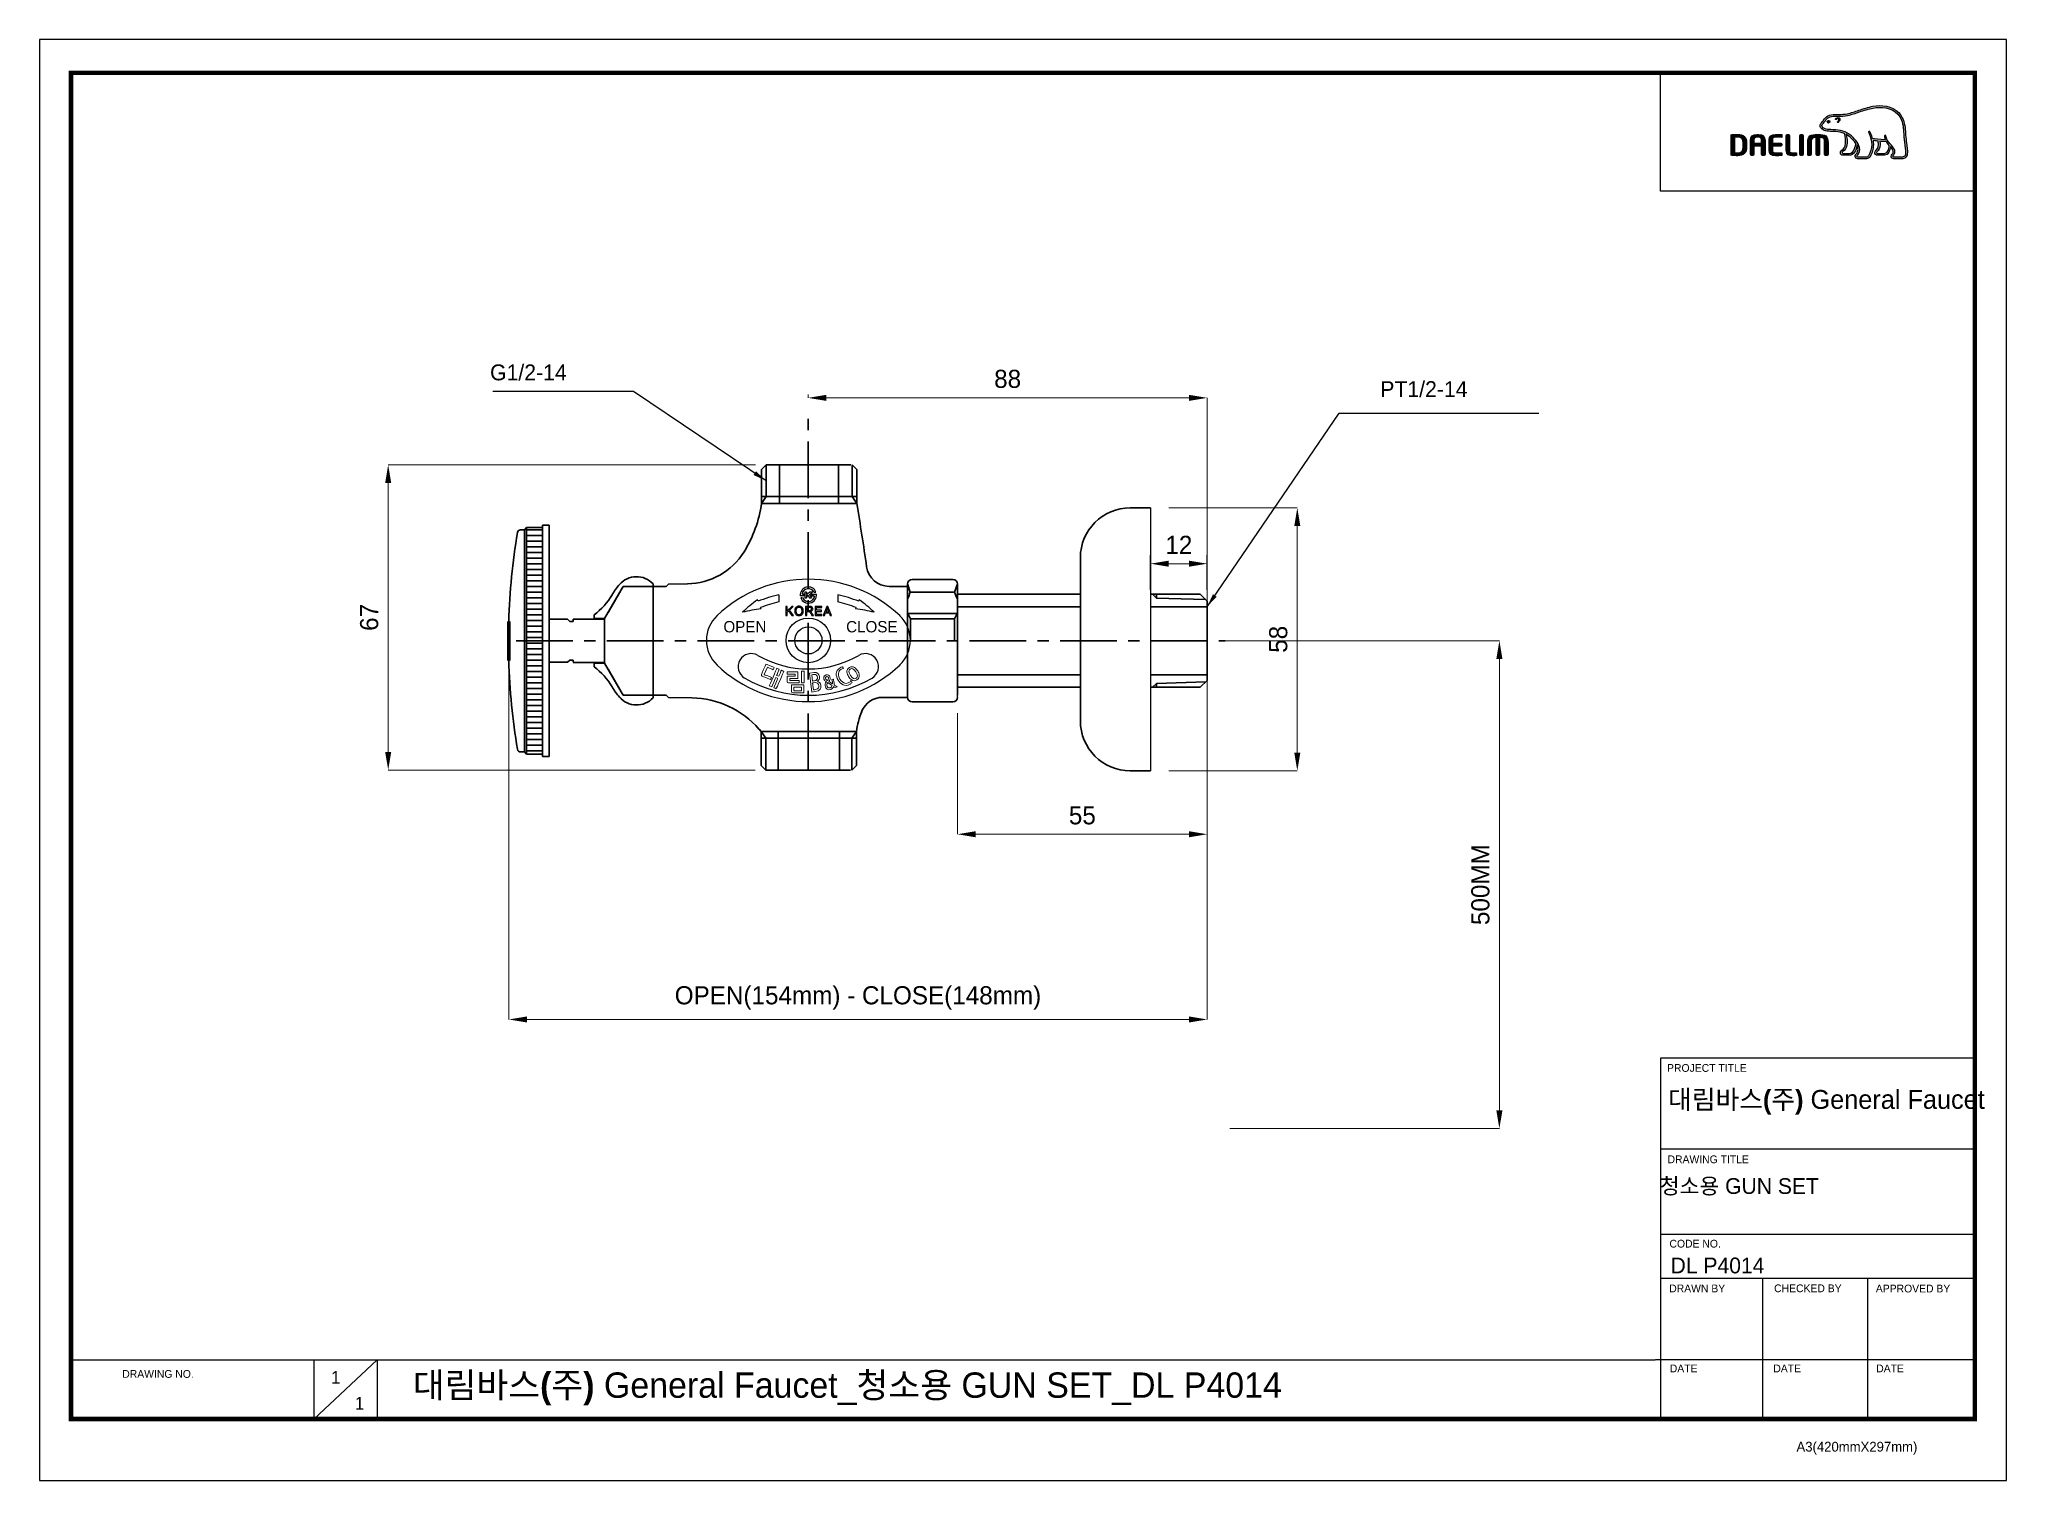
# Model space of a CAD drawing. Extents: x 0 to 434, y 0 to 318.
import ezdxf

# ---------------------------------------------------------------- set-up
doc = ezdxf.new("R2010")
doc.units = 0
doc.header["$LTSCALE"] = 10
doc.header["$MEASUREMENT"] = 0
doc.header["$PDMODE"] = 3
doc.header["$PDSIZE"] = -10
doc.linetypes.add('CENTER', pattern=[2, 1.25, -0.25, 0.25, -0.25])
doc.layers.get('0').update_dxf_attribs({"linetype": 'CONTINUOUS'})
doc.layers.get('DEFPOINTS').update_dxf_attribs({"linetype": 'CONTINUOUS'})
doc.layers.add('AUX. LINE', color=251, linetype='CONTINUOUS', plot=False)
for name, color, linetype in [('DIM & TEXT', 4, 'CONTINUOUS'), ('DWG', 7, 'CONTINUOUS'), ('HIDDEN THIN', 40, 'CONTINUOUS'), ('Layer 1', 7, 'CONTINUOUS'), ('레이어 1', 7, 'CONTINUOUS')]:
    doc.layers.add(name, color=color, linetype=linetype)
doc.styles.add('Daelim Dimension', font='')
doc.styles.add('GHS', font='romans', dxfattribs={"bigfont": 'ghs'})
doc.styles.get('Daelim Dimension').set_extended_font_data('나눔고딕')
doc.dimstyles.new('DEFAULT', dxfattribs={"dimscale": 2, "dimtxt": 2, "dimasz": 2, "dimexe": 0, "dimexo": 2, "dimgap": 1, "dimtad": 1, "dimdec": 0, "dimzin": 9, "dimdsep": 46, "dimtxsty": 'Daelim Dimension', "dimcen": 0.5, "dimclrd": 5, "dimclre": 5, "dimclrt": 256, "dimadec": 1, "dimazin": 0, "dimtfac": 1, "dimtdec": 0, "dimtix": 1, "dimtmove": 0, "dimatfit": 3, "dimfxl": 1, "dimtolj": 1, "dimtzin": 1, "dimlwd": 9, "dimlwe": 9, "dimarcsym": 0})
doc.dimstyles.new('STANDARD$7', dxfattribs={"dimtxt": 3.5, "dimasz": 3, "dimexe": 1, "dimexo": 0.0625, "dimgap": 1, "dimtad": 1, "dimdec": 4, "dimzin": 0, "dimdsep": 46, "dimtxsty": 'GHS', "dimcen": 1, "dimclrt": 2, "dimadec": 0, "dimazin": 0, "dimtfac": 1, "dimtdec": 4, "dimtofl": 0, "dimtmove": 0, "dimatfit": 3, "dimfxl": 1, "dimtolj": 1, "dimtzin": 0, "dimarcsym": 0})

msp = doc.modelspace()

# ---------------------------------------------------------------- texts
at = {"color": 5, "ltscale": 40, "style": 'Daelim Dimension'}
for s, height, p in [('PROJECT TITLE', 1.7127, (359.09, 90.2)), ('DRAWING TITLE', 1.7127, (359.19, 70.04)), ('CODE NO.', 1.713, (359.62, 51.43)), ('DRAWN BY', 1.713, (359.56, 41.55)), ('CHECKED BY', 1.713, (382.7, 41.58)), ('APPROVED BY', 1.7127, (405.14, 41.53)), ('DRAWING NO.', 1.7127, (18.29, 22.69)), ('DATE', 1.713, (359.69, 23.9)), ('DATE', 1.713, (382.52, 23.9)), ('DATE', 1.713, (405.22, 23.9)), ('A3(420mmX297mm)', 2.1616, (387.64, 6.41))]:
    msp.add_text(s, height=height, dxfattribs=at).set_placement(p)
at = {"attachment_point": 1, "style": 'Daelim Dimension'}
for s, insert, char_height, width in [('{\\fPretendard Variable SemiBold|b0|i0|c129|p2;\\C7;대림바스(주)} General Faucet', (359.31, 86.2), 4.1698, 67.0183), (' 청소용 GUN SET', (356.2, 66.74), 3.481, 58.5819), ('DL P4014', (359.86, 49.22), 3.481, 58.5819), ('1', (64.35, 24.19), 2.8, 3.9115), ('1', (69.61, 18.48), 2.8, 3.9115)]:
    msp.add_mtext(s, dxfattribs=dict(at, insert=insert, char_height=char_height, width=width))
at = {"color": 2, "insert": (82.39, 23.88), "char_height": 5.5945, "width": 242.9214, "attachment_point": 1, "style": 'Daelim Dimension'}
msp.add_mtext('{\\fPretendard Variable SemiBold|b0|i0|c129|p2;대림바스(주)} General Faucet_청소용 GUN SET_DL P4014', dxfattribs=at)
at = {"layer": 'DIM & TEXT', "color": 2, "style": 'Daelim Dimension'}
for s, p in [('G1/2-14', (99.43, 242.77)), ('PT1/2-14', (295.81, 239.08))]:
    msp.add_text(s, height=3.5, dxfattribs=at).set_placement(p)
at = {"layer": 'DWG', "insert": (183.65, 188.39), "char_height": 2.5, "width": 10, "attachment_point": 5, "style": 'Daelim Dimension'}
msp.add_mtext('CLOSE', dxfattribs=at)
at = {"layer": 'HIDDEN THIN', "color": 7, "insert": (155.65, 188.39), "char_height": 2.5, "width": 10, "attachment_point": 5, "style": 'Daelim Dimension'}
msp.add_mtext('OPEN', dxfattribs=at)

# ---------------------------------------------------------------- blocks, each defined once
blk = doc.blocks.new('*D0')
at = {"color": 5, "lineweight": 9, "ltscale": 0.5, "transparency": 16777216}
for p, q in [((157.96, 224.12), (76.96, 224.12)), ((76.96, 220.12), (76.96, 160.79)), ((157.91, 156.79), (76.96, 156.79))]:
    blk.add_line(p, q, dxfattribs=at)
at = {"color": 5, "ltscale": 0.5, "transparency": 16777216}
for points in [[(76.29, 220.12), (77.63, 220.12), (76.96, 224.12)], [(76.29, 160.79), (77.63, 160.79), (76.96, 156.79)]]:
    blk.add_solid(points, dxfattribs=at)
at = {"layer": 'DEFPOINTS', "color": 0, "ltscale": 0.5, "transparency": 16777216}
for p in [(161.96, 224.12), (76.96, 156.79), (161.91, 156.79)]:
    blk.add_point(p, dxfattribs=at)
at = {"color": 7, "ltscale": 0.5, "transparency": 16777216, "insert": (72.78, 190.46), "char_height": 4, "attachment_point": 5, "rotation": 90, "style": 'Daelim Dimension'}
blk.add_mtext('\\A1;67', dxfattribs=at)
blk = doc.blocks.new('*D1')
at = {"color": 5, "lineweight": 9, "ltscale": 0.5, "transparency": 16777216}
for p, q in [((169.61, 239.62), (169.61, 238.9)), ((173.61, 238.9), (253.62, 238.9)), ((257.62, 193.7), (257.62, 238.9))]:
    blk.add_line(p, q, dxfattribs=at)
at = {"color": 5, "ltscale": 0.5, "transparency": 16777216}
for points in [[(173.61, 239.56), (173.61, 238.23), (169.61, 238.9)], [(253.62, 239.56), (253.62, 238.23), (257.62, 238.9)]]:
    blk.add_solid(points, dxfattribs=at)
at = {"layer": 'DEFPOINTS', "color": 0, "ltscale": 0.5, "transparency": 16777216}
for p in [(257.62, 238.9), (169.61, 235.62), (257.62, 189.7)]:
    blk.add_point(p, dxfattribs=at)
at = {"color": 7, "ltscale": 0.5, "transparency": 16777216, "insert": (213.61, 243.07), "char_height": 4, "attachment_point": 5, "style": 'Daelim Dimension'}
blk.add_mtext('\\A1;88', dxfattribs=at)
blk = doc.blocks.new('*D2')
at = {"color": 5, "lineweight": 9, "ltscale": 0.5, "transparency": 16777216}
for p, q in [((245.15, 204.38), (245.15, 202.31)), ((249.15, 202.31), (253.62, 202.31)), ((257.62, 196.82), (257.62, 202.31))]:
    blk.add_line(p, q, dxfattribs=at)
at = {"color": 5, "ltscale": 0.5, "transparency": 16777216}
for points in [[(249.15, 202.98), (249.15, 201.64), (245.15, 202.31)], [(253.62, 202.98), (253.62, 201.64), (257.62, 202.31)]]:
    blk.add_solid(points, dxfattribs=at)
at = {"layer": 'DEFPOINTS', "color": 0, "ltscale": 0.5, "transparency": 16777216}
for p in [(245.15, 200.38), (257.62, 202.31), (257.62, 192.82)]:
    blk.add_point(p, dxfattribs=at)
at = {"color": 7, "ltscale": 0.5, "transparency": 16777216, "insert": (251.38, 206.47), "char_height": 4, "attachment_point": 5, "style": 'Daelim Dimension'}
blk.add_mtext('\\A1;12', dxfattribs=at)
blk = doc.blocks.new('*D3')
at = {"color": 5, "lineweight": 9, "ltscale": 0.5, "transparency": 16777216}
for p, q in [((249.15, 214.63), (277.51, 214.63)), ((277.51, 210.63), (277.51, 160.63)), ((249.15, 156.63), (277.51, 156.63))]:
    blk.add_line(p, q, dxfattribs=at)
at = {"color": 5, "ltscale": 0.5, "transparency": 16777216}
for points in [[(276.84, 210.63), (278.18, 210.63), (277.51, 214.63)], [(276.84, 160.63), (278.18, 160.63), (277.51, 156.63)]]:
    blk.add_solid(points, dxfattribs=at)
at = {"layer": 'DEFPOINTS', "color": 0, "ltscale": 0.5, "transparency": 16777216}
for p in [(245.15, 214.63), (245.15, 156.63), (277.51, 156.63)]:
    blk.add_point(p, dxfattribs=at)
at = {"color": 7, "ltscale": 0.5, "transparency": 16777216, "insert": (273.33, 185.63), "char_height": 4, "attachment_point": 5, "rotation": 90, "style": 'Daelim Dimension'}
blk.add_mtext('\\A1;58', dxfattribs=at)
blk = doc.blocks.new('*D4')
at = {"color": 5, "lineweight": 9, "ltscale": 0.5, "transparency": 16777216}
for p, q in [((202.55, 169.31), (202.55, 142.62)), ((257.62, 172.57), (257.62, 142.62)), ((206.55, 142.62), (253.62, 142.62))]:
    blk.add_line(p, q, dxfattribs=at)
at = {"color": 5, "ltscale": 0.5, "transparency": 16777216}
for points in [[(206.55, 143.28), (206.55, 141.95), (202.55, 142.62)], [(253.62, 143.28), (253.62, 141.95), (257.62, 142.62)]]:
    blk.add_solid(points, dxfattribs=at)
at = {"layer": 'DEFPOINTS', "color": 0, "ltscale": 0.5, "transparency": 16777216}
for p in [(257.62, 176.57), (202.55, 173.31), (257.62, 142.62)]:
    blk.add_point(p, dxfattribs=at)
at = {"color": 7, "ltscale": 0.5, "transparency": 16777216, "insert": (230.09, 146.77), "char_height": 4, "attachment_point": 5, "style": 'Daelim Dimension'}
blk.add_mtext('\\A1;55', dxfattribs=at)
blk = doc.blocks.new('*D5')
at = {"color": 5, "lineweight": 9, "ltscale": 0.5, "transparency": 16777216}
for p, q in [((103.57, 181.28), (103.57, 101.75)), ((257.62, 176.95), (257.62, 101.75)), ((253.62, 101.75), (107.57, 101.75))]:
    blk.add_line(p, q, dxfattribs=at)
at = {"color": 5, "ltscale": 0.5, "transparency": 16777216}
for points in [[(107.57, 102.42), (107.57, 101.08), (103.57, 101.75)], [(253.62, 102.42), (253.62, 101.08), (257.62, 101.75)]]:
    blk.add_solid(points, dxfattribs=at)
at = {"layer": 'DEFPOINTS', "color": 0, "ltscale": 0.5, "transparency": 16777216}
for p in [(103.57, 185.28), (257.62, 180.95), (103.57, 101.75)]:
    blk.add_point(p, dxfattribs=at)
at = {"color": 2, "ltscale": 0.5, "transparency": 16777216, "insert": (180.59, 106.49), "char_height": 4, "attachment_point": 5, "style": 'Daelim Dimension'}
blk.add_mtext('\\A1;OPEN(154mm) - CLOSE(148mm)', dxfattribs=at)
blk = doc.blocks.new('*D6')
at = {"color": 5, "lineweight": 9, "ltscale": 0.5, "transparency": 16777216}
for p, q in [((261.62, 185.32), (322.09, 185.32)), ((322.09, 181.32), (322.09, 81.68)), ((262.62, 77.68), (322.09, 77.68))]:
    blk.add_line(p, q, dxfattribs=at)
at = {"color": 5, "ltscale": 0.5, "transparency": 16777216}
for points in [[(321.43, 181.32), (322.76, 181.32), (322.09, 185.32)], [(321.43, 81.68), (322.76, 81.68), (322.09, 77.68)]]:
    blk.add_solid(points, dxfattribs=at)
at = {"layer": 'DEFPOINTS', "color": 0, "ltscale": 0.5, "transparency": 16777216}
for p in [(257.62, 185.32), (258.62, 77.68), (322.09, 77.68)]:
    blk.add_point(p, dxfattribs=at)
at = {"color": 2, "ltscale": 0.5, "transparency": 16777216, "insert": (317.92, 131.5), "char_height": 4, "attachment_point": 5, "rotation": 90, "style": 'Daelim Dimension'}
blk.add_mtext('\\A1;500MM', dxfattribs=at)

# ---------------------------------------------------------------- dimensions: what is measured, and where the dimension line sits
at = {"ltscale": 0.5}
for base, p1, p2, override, picture, middle in [((257.62, 238.9), (169.61, 235.62), (257.62, 189.7), {"dimclrd": 5, "dimclre": 5, "dimclrt": 7}, '*D1', (213.61, 243.07)), ((257.62, 202.31), (245.15, 200.38), (257.62, 192.82), {"dimclrd": 5, "dimclre": 5, "dimclrt": 7}, '*D2', (251.38, 206.47)), ((257.62, 142.62), (202.55, 173.31), (257.62, 176.57), {"dimdec": 0, "dimclrd": 5, "dimclre": 5, "dimclrt": 7}, '*D4', (230.09, 146.77))]:
    dim = msp.add_linear_dim(base=base, p1=p1, p2=p2, dimstyle='DEFAULT', override=override, dxfattribs=at)
    dim.commit()
    dim.dimension.update_dxf_attribs({"geometry": picture, "text_midpoint": middle})
for base, p1, p2, override, picture, middle in [((76.96, 156.79), (161.96, 224.12), (161.91, 156.79), {"dimdec": 0, "dimclrd": 5, "dimclre": 5, "dimclrt": 7}, '*D0', (72.78, 190.46)), ((277.51, 156.63), (245.15, 214.63), (245.15, 156.63), {"dimclrd": 5, "dimclre": 5, "dimclrt": 7}, '*D3', (273.33, 185.63))]:
    dim = msp.add_linear_dim(base=base, p1=p1, p2=p2, angle=90, dimstyle='DEFAULT', override=override, dxfattribs=at)
    dim.commit()
    dim.dimension.update_dxf_attribs({"geometry": picture, "text_midpoint": middle})
at = {"color": 5, "ltscale": 0.5}
dim = msp.add_linear_dim(base=(103.57, 101.75), p1=(257.62, 180.95), p2=(103.57, 185.28), text='OPEN(154mm) - CLOSE(148mm)', dimstyle='DEFAULT', override={"dimclrd": 5, "dimclre": 5, "dimclrt": 2}, dxfattribs=at)
dim.commit()
dim.dimension.update_dxf_attribs({"geometry": '*D5', "text_midpoint": (180.59, 106.49)})
at = {"ltscale": 0.5}
dim = msp.add_linear_dim(base=(322.09, 77.68), p1=(257.62, 185.32), p2=(258.62, 77.68), angle=90, text='500MM', dimstyle='DEFAULT', override={"dimclrd": 5, "dimclre": 5, "dimclrt": 2}, dxfattribs=at)
dim.commit()
dim.dimension.update_dxf_attribs({"geometry": '*D6', "text_midpoint": (317.92, 131.5)})

# ---------------------------------------------------------------- hatches: boundary and pattern name
at = {"layer": '레이어 1'}
h = msp.add_hatch(color=5, dxfattribs=at)
h.dxf.hatch_style = 1
edge = h.paths.add_edge_path(flags=16)
edge.add_spline(control_points=[(411.48, 292.25), (411.29, 292.04), (411.05, 292.04), (411.04, 292.04), (411.04, 292.04), (409.13, 292.04), (409.13, 292.04), (409.06, 292.04), (409.01, 292.06), (408.98, 292.09), (408.95, 292.12), (408.93, 292.16), (408.93, 292.22), (408.93, 292.32), (409.01, 292.42), (409.09, 292.53), (409.17, 292.63), (409.25, 292.72), (409.29, 292.84), (409.39, 293.12), (409.38, 293.42), (409.26, 293.68), (409.03, 294.16), (408.7, 294.53), (408.37, 294.89), (408.37, 294.89), (408.26, 295.02), (408.26, 295.02), (407.84, 295.48), (407.41, 295.97), (407.37, 296.63), (407.37, 296.76), (407.31, 296.84), (407.22, 296.83), (407.22, 296.83), (407.1, 296.77), (407.1, 296.77), (407.06, 296.74), (407.05, 296.68), (407.05, 296.62), (407.05, 296.62), (407.05, 296.6), (407.05, 296.6), (407.06, 296.36), (407.12, 296.13), (407.22, 295.88), (407.22, 295.88), (407.23, 295.86), (407.23, 295.86), (407.23, 295.86), (407.2, 295.86), (407.2, 295.86), (405.98, 295.81), (404.78, 296.04), (404.43, 296.13), (404.21, 297), (403.86, 297.58), (403.84, 297.6), (403.82, 297.65), (403.77, 297.68), (403.73, 297.7), (403.73, 297.7), (403.63, 297.68), (403.62, 297.68), (403.61, 297.67), (403.59, 297.64), (403.55, 297.59), (403.55, 297.59), (403.54, 297.55), (403.54, 297.55), (403.54, 297.55), (403.58, 297.43), (403.58, 297.43), (403.6, 297.38), (404.23, 296.29), (404.23, 294.83), (404.23, 293.93), (403.99, 293.08), (403.53, 292.31), (403.42, 292.12), (403.27, 292.04), (403.05, 292.04), (403.05, 292.04), (401.18, 292.04), (401.18, 292.04), (401.11, 292.04), (400.98, 292.08), (400.98, 292.22), (400.98, 292.29), (401.05, 292.42), (401.17, 292.55), (401.95, 293.42), (401.5, 294.78), (400.75, 295.68), (400.02, 296.54), (398.84, 297.63), (397.32, 297.9), (396.78, 297.99), (395.9, 298.05), (395.19, 298.09), (395.19, 298.09), (394.46, 298.13), (394.46, 298.13), (394.09, 298.16), (393.48, 298.39), (393.29, 298.74), (393.22, 298.89), (393.22, 299.03), (393.32, 299.2), (393.39, 299.31), (393.47, 299.4), (393.58, 299.5), (393.7, 299.62), (393.82, 299.75), (393.91, 299.91), (393.91, 299.91), (393.94, 299.96), (393.94, 299.96), (394.3, 300.66), (395.05, 301.02), (396.16, 301.05), (396.16, 301.05), (396.79, 301.06), (396.79, 301.06), (397.48, 301.06), (398.26, 301.07), (398.9, 301.21), (399.8, 301.4), (400.7, 301.71), (401.5, 301.98), (401.5, 301.98), (401.53, 301.99), (401.53, 301.99), (402.51, 302.33), (403.54, 302.67), (404.58, 302.84), (406.25, 303.12), (408.54, 303.11), (409.98, 301.49), (410.65, 300.74), (411.06, 299.71), (411.2, 298.43), (411.2, 298.43), (411.2, 298.43), (411.19, 298.44), (411.2, 298.41), (411.21, 298.27), (411.27, 297.45), (411.29, 297.06), (411.31, 296.65), (411.41, 295.9), (411.41, 295.9), (411.7, 293.38), (411.7, 293.38), (411.7, 293.38), (411.72, 293.07), (411.72, 293.07), (411.72, 292.71), (411.64, 292.43), (411.48, 292.25)], knot_values=[0, 0, 0, 0, 1, 1, 1, 2, 2, 2, 3, 3, 3, 4, 4, 4, 5, 5, 5, 6, 6, 6, 7, 7, 7, 8, 8, 8, 9, 9, 9, 10, 10, 10, 11, 11, 11, 12, 12, 12, 13, 13, 13, 14, 14, 14, 15, 15, 15, 16, 16, 16, 17, 17, 17, 18, 18, 18, 19, 19, 19, 20, 20, 20, 21, 21, 21, 22, 22, 22, 23, 23, 23, 24, 24, 24, 25, 25, 25, 26, 26, 26, 27, 27, 27, 28, 28, 28, 29, 29, 29, 30, 30, 30, 31, 31, 31, 32, 32, 32, 33, 33, 33, 34, 34, 34, 35, 35, 35, 36, 36, 36, 37, 37, 37, 38, 38, 38, 39, 39, 39, 40, 40, 40, 41, 41, 41, 42, 42, 42, 43, 43, 43, 44, 44, 44, 45, 45, 45, 46, 46, 46, 47, 47, 47, 48, 48, 48, 49, 49, 49, 50, 50, 50, 51, 51, 51, 52, 52, 52, 53, 53, 53, 53], degree=3, periodic=0)
edge = h.paths.add_edge_path(flags=16)
edge.add_spline(control_points=[(407.07, 292.8), (407.07, 292.8), (405.52, 292.8), (405.52, 292.8), (405.4, 292.8), (405.31, 292.89), (405.31, 293.01), (405.31, 293.09), (405.38, 293.19), (405.45, 293.26), (405.77, 293.56), (406.09, 293.98), (406.09, 294.77), (406.09, 294.77), (406.07, 295.13), (406.07, 295.13), (406.07, 295.13), (406.01, 295.48), (406.01, 295.48), (406.01, 295.48), (406.01, 295.5), (406.01, 295.5), (406.01, 295.5), (406.03, 295.5), (406.03, 295.5), (406.32, 295.48), (406.89, 295.45), (407.42, 295.48), (407.56, 295.26), (407.78, 294.98), (408.1, 294.61), (408.09, 294.42), (407.93, 292.8), (407.07, 292.8)], knot_values=[0, 0, 0, 0, 1, 1, 1, 2, 2, 2, 3, 3, 3, 4, 4, 4, 5, 5, 5, 6, 6, 6, 7, 7, 7, 8, 8, 8, 9, 9, 9, 10, 10, 10, 11, 11, 11, 11], degree=3, periodic=0)
edge = h.paths.add_edge_path(flags=16)
edge.add_spline(control_points=[(399.28, 292.8), (399.28, 292.8), (397.91, 292.8), (397.91, 292.8), (397.81, 292.8), (397.7, 292.88), (397.7, 293.01), (397.7, 293.08), (397.76, 293.17), (397.88, 293.27), (398.22, 293.54), (398.75, 293.96), (398.8, 295.11), (398.8, 295.11), (398.81, 295.42), (398.81, 295.42), (398.81, 295.91), (398.7, 296.5), (398.59, 297.03), (398.59, 297.03), (398.58, 297.08), (398.58, 297.08), (398.58, 297.08), (398.62, 297.05), (398.62, 297.05), (398.82, 296.92), (399.94, 296.17), (400.73, 295.05), (400.66, 294.52), (400.37, 292.8), (399.28, 292.8)], knot_values=[0, 0, 0, 0, 1, 1, 1, 2, 2, 2, 3, 3, 3, 4, 4, 4, 5, 5, 5, 6, 6, 6, 7, 7, 7, 8, 8, 8, 9, 9, 9, 10, 10, 10, 10], degree=3, periodic=0)
edge = h.paths.add_edge_path()
edge.add_spline(control_points=[(412.09, 293.41), (412.09, 293.42), (411.8, 295.95), (411.8, 295.95), (411.69, 296.7), (411.68, 297.11), (411.66, 297.47), (411.66, 297.47), (411.59, 298.47), (411.59, 298.47), (411.44, 299.83), (410.99, 300.94), (410.27, 301.75), (408.71, 303.5), (406.28, 303.52), (404.51, 303.23), (403.43, 303.05), (402.39, 302.69), (401.39, 302.35), (401.39, 302.35), (401.36, 302.34), (401.36, 302.34), (400.58, 302.07), (399.69, 301.77), (398.82, 301.58), (398.22, 301.45), (397.47, 301.45), (396.81, 301.44), (396.81, 301.44), (396.15, 301.44), (396.15, 301.44), (394.89, 301.41), (394.03, 300.97), (393.6, 300.14), (393.6, 300.14), (393.58, 300.1), (393.58, 300.1), (393.51, 299.98), (393.4, 299.87), (393.3, 299.78), (393.2, 299.67), (393.08, 299.55), (392.99, 299.4), (392.9, 299.24), (392.85, 299.09), (392.85, 298.94), (392.85, 298.81), (392.89, 298.68), (392.95, 298.56), (393.22, 298.05), (393.98, 297.78), (394.44, 297.75), (394.44, 297.75), (395.11, 297.71), (395.13, 297.7), (395.8, 297.67), (396.72, 297.61), (397.25, 297.52), (397.57, 297.46), (397.92, 297.35), (398.25, 297.2), (398.28, 297.11), (398.45, 296.35), (398.45, 295.42), (398.45, 295.42), (398.44, 295.12), (398.44, 295.12), (398.39, 294.14), (397.96, 293.8), (397.65, 293.55), (397.62, 293.52), (397.34, 293.29), (397.32, 293.01), (397.3, 292.85), (397.35, 292.71), (397.44, 292.6), (397.55, 292.49), (397.71, 292.43), (397.91, 292.43), (397.91, 292.43), (399.28, 292.43), (399.28, 292.43), (400.3, 292.43), (400.8, 293.53), (400.96, 294.56), (400.96, 294.56), (400.96, 294.71), (400.96, 294.71), (400.96, 294.71), (401, 294.64), (401, 294.64), (401.13, 294.34), (401.21, 294), (401.21, 293.73), (401.21, 293.37), (401.1, 293.04), (400.88, 292.8), (400.83, 292.75), (400.55, 292.47), (400.55, 292.18), (400.55, 292.18), (400.56, 292.14), (400.56, 292.14), (400.59, 291.8), (400.86, 291.66), (401.11, 291.66), (401.11, 291.66), (403.05, 291.66), (403.05, 291.66), (403.4, 291.66), (403.68, 291.81), (403.86, 292.11), (404.35, 292.93), (404.6, 293.82), (404.6, 294.75), (404.6, 295.04), (404.58, 295.36), (404.52, 295.68), (404.52, 295.68), (404.52, 295.7), (404.52, 295.7), (404.52, 295.7), (404.54, 295.7), (404.54, 295.7), (404.78, 295.65), (405.15, 295.59), (405.62, 295.54), (405.62, 295.54), (405.63, 295.54), (405.63, 295.54), (405.63, 295.54), (405.69, 295.18), (405.69, 295.18), (405.69, 295.18), (405.71, 295.1), (405.71, 295.1), (405.71, 295.1), (405.72, 294.78), (405.72, 294.78), (405.72, 294.03), (405.38, 293.7), (405.2, 293.52), (405.19, 293.52), (404.94, 293.26), (404.91, 293.03), (404.91, 293.03), (404.9, 292.96), (404.9, 292.96), (404.9, 292.88), (404.92, 292.74), (405.05, 292.61), (405.16, 292.49), (405.33, 292.43), (405.56, 292.43), (405.56, 292.43), (407.07, 292.43), (407.07, 292.43), (407.99, 292.43), (408.27, 293.6), (408.38, 294.25), (408.38, 294.25), (408.38, 294.32), (408.38, 294.32), (408.38, 294.32), (408.42, 294.27), (408.42, 294.27), (408.63, 294), (408.82, 293.7), (408.9, 293.51), (408.95, 293.42), (408.98, 293.31), (408.98, 293.2), (408.98, 293.2), (408.94, 292.98), (408.94, 292.98), (408.91, 292.86), (408.83, 292.75), (408.75, 292.65), (408.63, 292.5), (408.51, 292.34), (408.51, 292.15), (408.51, 292.15), (408.52, 292.05), (408.52, 292.05), (408.58, 291.79), (408.78, 291.66), (409.1, 291.66), (409.1, 291.66), (411.04, 291.66), (411.04, 291.66), (411.08, 291.66), (411.46, 291.66), (411.76, 291.99), (411.99, 292.24), (412.11, 292.6), (412.11, 293.06), (412.11, 293.06), (412.09, 293.41), (412.09, 293.41)], knot_values=[0, 0, 0, 0, 1, 1, 1, 2, 2, 2, 3, 3, 3, 4, 4, 4, 5, 5, 5, 6, 6, 6, 7, 7, 7, 8, 8, 8, 9, 9, 9, 10, 10, 10, 11, 11, 11, 12, 12, 12, 13, 13, 13, 14, 14, 14, 15, 15, 15, 16, 16, 16, 17, 17, 17, 18, 18, 18, 19, 19, 19, 20, 20, 20, 21, 21, 21, 22, 22, 22, 23, 23, 23, 24, 24, 24, 25, 25, 25, 26, 26, 26, 27, 27, 27, 28, 28, 28, 29, 29, 29, 30, 30, 30, 31, 31, 31, 32, 32, 32, 33, 33, 33, 34, 34, 34, 35, 35, 35, 36, 36, 36, 37, 37, 37, 38, 38, 38, 39, 39, 39, 40, 40, 40, 41, 41, 41, 42, 42, 42, 43, 43, 43, 44, 44, 44, 45, 45, 45, 46, 46, 46, 47, 47, 47, 48, 48, 48, 49, 49, 49, 50, 50, 50, 51, 51, 51, 52, 52, 52, 53, 53, 53, 54, 54, 54, 55, 55, 55, 56, 56, 56, 57, 57, 57, 58, 58, 58, 59, 59, 59, 60, 60, 60, 61, 61, 61, 62, 62, 62, 63, 63, 63, 64, 64, 64, 65, 65, 65, 66, 66, 66, 66], degree=3, periodic=0)
edge = h.paths.add_edge_path(flags=0)
edge.add_spline(control_points=[(394.41, 299.96), (394.41, 299.96), (394.69, 300.09), (395.04, 299.95), (395.04, 299.95), (395.08, 299.93), (395.03, 299.85), (394.85, 299.63), (394.69, 299.58), (394.69, 299.58), (394.69, 299.58), (394.57, 299.53), (394.5, 299.62), (394.36, 299.78), (394.35, 299.87), (394.35, 299.87), (394.35, 299.87), (394.34, 299.94), (394.41, 299.96)], knot_values=[0, 0, 0, 0, 1, 1, 1, 2, 2, 2, 3, 3, 3, 4, 4, 4, 5, 5, 5, 6, 6, 6, 6], degree=3, periodic=0)
edge = h.paths.add_edge_path(flags=0)
edge.add_spline(control_points=[(396.27, 300.48), (396.23, 300.43), (396.22, 300.36), (396.27, 300.32), (396.31, 300.28), (396.39, 300.29), (396.43, 300.33), (396.45, 300.36), (396.68, 300.63), (396.88, 300.49), (396.96, 300.44), (396.99, 300.36), (396.98, 300.27), (396.96, 300.11), (396.83, 299.94), (396.73, 299.88), (396.68, 299.85), (396.65, 299.78), (396.67, 299.72), (396.69, 299.67), (396.76, 299.65), (396.82, 299.68), (396.99, 299.76), (397.2, 300.03), (397.23, 300.27), (397.25, 300.45), (397.17, 300.59), (397.03, 300.69), (396.73, 300.9), (396.39, 300.61), (396.27, 300.48)], knot_values=[0, 0, 0, 0, 1, 1, 1, 2, 2, 2, 3, 3, 3, 4, 4, 4, 5, 5, 5, 6, 6, 6, 7, 7, 7, 8, 8, 8, 9, 9, 9, 10, 10, 10, 10], degree=3, periodic=0)
edge = h.paths.add_edge_path(flags=0)
edge.add_spline(control_points=[(396.23, 300.27), (396.23, 300.27), (396.23, 300.27), (396.23, 300.27), (396.23, 300.27), (396.23, 300.27), (396.23, 300.27)], knot_values=[0, 0, 0, 0, 1, 1, 1, 2, 2, 2, 2], degree=3, periodic=0)
h = msp.add_hatch(color=5, dxfattribs=at)
h.dxf.hatch_style = 2
edge = h.paths.add_edge_path()
edge.add_spline(control_points=[(394.41, 299.96), (394.41, 299.96), (394.69, 300.09), (395.04, 299.95), (395.04, 299.95), (395.08, 299.93), (395.03, 299.85), (394.85, 299.63), (394.69, 299.58), (394.69, 299.58), (394.69, 299.58), (394.57, 299.53), (394.5, 299.62), (394.36, 299.78), (394.35, 299.87), (394.35, 299.87), (394.35, 299.87), (394.34, 299.94), (394.41, 299.96)], knot_values=[0, 0, 0, 0, 1, 1, 1, 2, 2, 2, 3, 3, 3, 4, 4, 4, 5, 5, 5, 6, 6, 6, 6], degree=3, periodic=0)
h = msp.add_hatch(color=5, dxfattribs=at)
h.dxf.hatch_style = 2
edge = h.paths.add_edge_path()
edge.add_spline(control_points=[(396.27, 300.48), (396.23, 300.43), (396.22, 300.36), (396.27, 300.32), (396.31, 300.28), (396.39, 300.29), (396.43, 300.33), (396.45, 300.36), (396.68, 300.63), (396.88, 300.49), (396.96, 300.44), (396.99, 300.36), (396.98, 300.27), (396.96, 300.11), (396.83, 299.94), (396.73, 299.88), (396.68, 299.85), (396.65, 299.78), (396.67, 299.72), (396.69, 299.67), (396.76, 299.65), (396.82, 299.68), (396.99, 299.76), (397.2, 300.03), (397.23, 300.27), (397.25, 300.45), (397.17, 300.59), (397.03, 300.69), (396.73, 300.9), (396.39, 300.61), (396.27, 300.48)], knot_values=[0, 0, 0, 0, 1, 1, 1, 2, 2, 2, 3, 3, 3, 4, 4, 4, 5, 5, 5, 6, 6, 6, 7, 7, 7, 8, 8, 8, 9, 9, 9, 10, 10, 10, 10], degree=3, periodic=0)
h = msp.add_hatch(color=5, dxfattribs=at)
h.dxf.hatch_style = 2
edge = h.paths.add_edge_path()
edge.add_spline(control_points=[(375.9, 294.28), (375.9, 293.39), (375.49, 292.96), (374.66, 292.96), (374.66, 292.96), (374.09, 292.97), (373.94, 292.97), (373.94, 292.97), (373.94, 296.37), (373.94, 296.37), (374.24, 296.4), (374.66, 296.4), (374.66, 296.4), (375.52, 296.4), (375.9, 296), (375.9, 295.09), (375.9, 295.09), (375.9, 294.28), (375.9, 294.28)], knot_values=[0, 0, 0, 0, 1, 1, 1, 2, 2, 2, 3, 3, 3, 4, 4, 4, 5, 5, 5, 6, 6, 6, 6], degree=3, periodic=0)
edge = h.paths.add_edge_path()
edge.add_spline(control_points=[(374.66, 297.04), (374.2, 297.04), (373.6, 297.01), (373.41, 296.98), (373.28, 296.96), (373.2, 296.87), (373.2, 296.75), (373.2, 296.75), (373.2, 292.62), (373.2, 292.62), (373.2, 292.49), (373.28, 292.4), (373.41, 292.38), (373.6, 292.35), (374.19, 292.32), (374.66, 292.32), (375.95, 292.32), (376.63, 293), (376.63, 294.28), (376.63, 294.28), (376.63, 295.09), (376.63, 295.09), (376.63, 296.36), (375.95, 297.04), (374.66, 297.04)], knot_values=[0, 0, 0, 0, 1, 1, 1, 2, 2, 2, 3, 3, 3, 4, 4, 4, 5, 5, 5, 6, 6, 6, 7, 7, 7, 8, 8, 8, 8], degree=3, periodic=0)
h = msp.add_hatch(color=5, dxfattribs=at)
h.dxf.hatch_style = 2
edge = h.paths.add_edge_path()
edge.add_spline(control_points=[(379.95, 295.09), (379.95, 295.09), (378.22, 295.09), (378.22, 295.09), (378.22, 295.16), (378.22, 295.71), (378.22, 295.71), (378.22, 296.29), (378.39, 296.39), (378.9, 296.39), (378.9, 296.39), (379.26, 296.39), (379.26, 296.39), (379.78, 296.39), (379.95, 296.29), (379.95, 295.71), (379.95, 295.71), (379.95, 295.16), (379.95, 295.09)], knot_values=[0, 0, 0, 0, 1, 1, 1, 2, 2, 2, 3, 3, 3, 4, 4, 4, 5, 5, 5, 6, 6, 6, 6], degree=3, periodic=0)
edge = h.paths.add_edge_path()
edge.add_spline(control_points=[(379.26, 297.04), (379.26, 297.04), (378.9, 297.04), (378.9, 297.04), (377.92, 297.04), (377.48, 296.63), (377.48, 295.71), (377.48, 295.71), (377.48, 292.57), (377.48, 292.57), (377.48, 292.46), (377.57, 292.37), (377.68, 292.37), (377.68, 292.37), (378.02, 292.37), (378.02, 292.37), (378.14, 292.37), (378.22, 292.47), (378.22, 292.57), (378.22, 292.57), (378.22, 294.38), (378.22, 294.45), (378.22, 294.45), (379.95, 294.45), (379.95, 294.45), (379.95, 294.38), (379.95, 292.57), (379.95, 292.57), (379.95, 292.46), (380.04, 292.37), (380.15, 292.37), (380.15, 292.37), (380.49, 292.37), (380.49, 292.37), (380.61, 292.37), (380.69, 292.47), (380.69, 292.57), (380.69, 292.57), (380.69, 295.71), (380.69, 295.71), (380.69, 296.63), (380.25, 297.04), (379.26, 297.04)], knot_values=[0, 0, 0, 0, 1, 1, 1, 2, 2, 2, 3, 3, 3, 4, 4, 4, 5, 5, 5, 6, 6, 6, 7, 7, 7, 8, 8, 8, 9, 9, 9, 10, 10, 10, 11, 11, 11, 12, 12, 12, 13, 13, 13, 14, 14, 14, 14], degree=3, periodic=0)
h = msp.add_hatch(color=5, dxfattribs=at)
h.dxf.hatch_style = 2
edge = h.paths.add_edge_path()
edge.add_spline(control_points=[(381.62, 295.84), (381.62, 295.84), (381.62, 293.53), (381.62, 293.53), (381.62, 292.72), (382.08, 292.32), (383.04, 292.32), (383.46, 292.32), (384.03, 292.33), (384.25, 292.35), (384.25, 292.35), (384.37, 292.36), (384.37, 292.36), (384.37, 292.36), (384.4, 292.37), (384.4, 292.37), (384.4, 292.37), (384.4, 292.99), (384.4, 292.99), (384.4, 292.99), (383.04, 292.99), (383.04, 292.99), (382.36, 292.99), (382.36, 293.18), (382.36, 293.53), (382.36, 293.53), (382.36, 294.38), (382.36, 294.45), (382.43, 294.45), (384.19, 294.45), (384.19, 294.45), (384.3, 294.45), (384.39, 294.54), (384.39, 294.65), (384.39, 294.65), (384.39, 294.88), (384.39, 294.88), (384.39, 295), (384.3, 295.09), (384.19, 295.09), (384.19, 295.09), (382.43, 295.09), (382.36, 295.09), (382.36, 295.15), (382.36, 295.84), (382.36, 295.84), (382.36, 296.19), (382.36, 296.38), (383.04, 296.38), (383.04, 296.38), (384.4, 296.37), (384.4, 296.37), (384.4, 296.37), (384.4, 296.99), (384.4, 296.99), (384.4, 296.99), (384.25, 297), (384.25, 297), (383.99, 297.03), (383.37, 297.04), (383.04, 297.04), (382.08, 297.04), (381.62, 296.65), (381.62, 295.84)], knot_values=[0, 0, 0, 0, 1, 1, 1, 2, 2, 2, 3, 3, 3, 4, 4, 4, 5, 5, 5, 6, 6, 6, 7, 7, 7, 8, 8, 8, 9, 9, 9, 10, 10, 10, 11, 11, 11, 12, 12, 12, 13, 13, 13, 14, 14, 14, 15, 15, 15, 16, 16, 16, 17, 17, 17, 18, 18, 18, 19, 19, 19, 20, 20, 20, 21, 21, 21, 21], degree=3, periodic=0)
h = msp.add_hatch(color=5, dxfattribs=at)
h.dxf.hatch_style = 2
edge = h.paths.add_edge_path()
edge.add_spline(control_points=[(385.58, 297), (385.46, 297), (385.37, 296.9), (385.37, 296.79), (385.37, 296.79), (385.37, 293.53), (385.37, 293.53), (385.37, 292.46), (386.09, 292.32), (386.73, 292.32), (387.19, 292.32), (387.31, 292.34), (387.45, 292.37), (387.45, 292.37), (387.53, 292.38), (387.53, 292.38), (387.53, 292.38), (387.63, 292.39), (387.63, 292.39), (387.63, 292.39), (387.67, 292.4), (387.67, 292.4), (387.67, 292.4), (387.67, 292.99), (387.67, 292.99), (387.67, 292.99), (386.73, 292.99), (386.73, 292.99), (386.1, 292.99), (386.1, 293.22), (386.1, 293.46), (386.1, 293.46), (386.1, 296.79), (386.1, 296.79), (386.1, 296.9), (386.01, 297), (385.9, 297), (385.9, 297), (385.58, 297), (385.58, 297)], knot_values=[0, 0, 0, 0, 1, 1, 1, 2, 2, 2, 3, 3, 3, 4, 4, 4, 5, 5, 5, 6, 6, 6, 7, 7, 7, 8, 8, 8, 9, 9, 9, 10, 10, 10, 11, 11, 11, 12, 12, 12, 13, 13, 13, 13], degree=3, periodic=0)
h = msp.add_hatch(color=5, dxfattribs=at)
h.dxf.hatch_style = 2
edge = h.paths.add_edge_path()
edge.add_spline(control_points=[(388.58, 297), (388.45, 297), (388.38, 296.9), (388.38, 296.8), (388.38, 296.8), (388.38, 292.57), (388.38, 292.57), (388.38, 292.46), (388.47, 292.37), (388.58, 292.37), (388.58, 292.37), (388.92, 292.37), (388.92, 292.37), (389.04, 292.37), (389.12, 292.47), (389.12, 292.57), (389.12, 292.57), (389.12, 296.8), (389.12, 296.8), (389.12, 296.91), (389.03, 297), (388.92, 297), (388.92, 297), (388.58, 297), (388.58, 297)], knot_values=[0, 0, 0, 0, 1, 1, 1, 2, 2, 2, 3, 3, 3, 4, 4, 4, 5, 5, 5, 6, 6, 6, 7, 7, 7, 8, 8, 8, 8], degree=3, periodic=0)
h = msp.add_hatch(color=5, dxfattribs=at)
h.dxf.hatch_style = 2
edge = h.paths.add_edge_path()
edge.add_spline(control_points=[(390.11, 295.17), (390.11, 295.17), (390.11, 292.57), (390.11, 292.57), (390.11, 292.46), (390.19, 292.37), (390.3, 292.37), (390.3, 292.37), (390.65, 292.37), (390.65, 292.37), (390.77, 292.37), (390.85, 292.47), (390.85, 292.57), (390.85, 292.57), (390.85, 295.11), (390.85, 295.11), (390.85, 296.23), (391.04, 296.34), (391.98, 296.34), (391.98, 296.27), (391.98, 292.57), (391.98, 292.57), (391.98, 292.45), (392.07, 292.37), (392.18, 292.37), (392.18, 292.37), (392.52, 292.37), (392.52, 292.37), (392.64, 292.37), (392.72, 292.47), (392.72, 292.57), (392.72, 292.57), (392.72, 296.26), (392.72, 296.33), (393.16, 296.33), (393.47, 296.29), (393.64, 296.13), (393.82, 295.95), (393.85, 295.62), (393.85, 295.11), (393.85, 295.11), (393.85, 292.57), (393.85, 292.57), (393.85, 292.46), (393.94, 292.37), (394.05, 292.37), (394.05, 292.37), (394.4, 292.37), (394.4, 292.37), (394.52, 292.37), (394.59, 292.47), (394.59, 292.57), (394.59, 292.57), (394.59, 295.17), (394.59, 295.17), (394.59, 296.75), (394.03, 297.02), (392.35, 297.02), (390.67, 297.02), (390.11, 296.75), (390.11, 295.17)], knot_values=[0, 0, 0, 0, 1, 1, 1, 2, 2, 2, 3, 3, 3, 4, 4, 4, 5, 5, 5, 6, 6, 6, 7, 7, 7, 8, 8, 8, 9, 9, 9, 10, 10, 10, 11, 11, 11, 12, 12, 12, 13, 13, 13, 14, 14, 14, 15, 15, 15, 16, 16, 16, 17, 17, 17, 18, 18, 18, 19, 19, 19, 20, 20, 20, 20], degree=3, periodic=0)

# ---------------------------------------------------------------- linework, layer by layer
at = {"color": 5, "ltscale": 0.5}
for p, q in [((357.62, 284.49), (357.62, 310.62)), ((357.62, 93.22), (357.62, 13.2))]:
    msp.add_line(p, q, dxfattribs=at)
at = {"color": 5}
for p, q in [((399.22, 292.43), (399.22, 292.43)), ((6.98, 26.64), (356.44, 26.64))]:
    msp.add_line(p, q, dxfattribs=at)
at = {"color": 5, "ltscale": 40}
for p, q in [((426.98, 284.49), (357.62, 284.49)), ((426.98, 93.22), (357.62, 93.22)), ((426.98, 73.17), (357.62, 73.17)), ((426.98, 73.17), (357.62, 73.17)), ((426.98, 54.31), (357.62, 54.31)), ((426.98, 54.31), (357.62, 54.31)), ((426.98, 44.58), (357.62, 44.58)), ((426.98, 44.58), (357.62, 44.58)), ((380.15, 44.58), (380.15, 13.62)), ((403.27, 44.58), (403.27, 13.62)), ((60.55, 26.64), (60.55, 13.57)), ((60.55, 26.64), (60.55, 13.57)), ((74.54, 26.64), (60.55, 13.57)), ((74.54, 26.64), (60.55, 13.57)), ((74.54, 26.64), (74.54, 13.57)), ((74.54, 26.64), (74.54, 13.57)), ((426.98, 26.69), (356.52, 26.69)), ((426.98, 26.69), (358.16, 26.69)), ((426.98, 13.62), (367.54, 13.62))]:
    msp.add_line(p, q, dxfattribs=at)
at = {"color": 0, "lineweight": 35}
for p, q in [((192.1, 196.01), (191.53, 197.86)), ((191.55, 197.31), (191.55, 197.81)), ((191.55, 197.31), (191.55, 173.31)), ((192.1, 196.01), (201.88, 196.01)), ((192.55, 198.81), (201.55, 198.81)), ((201.88, 196.01), (202.53, 197.86)), ((202.55, 197.81), (202.55, 197.31)), ((202.55, 197.31), (202.55, 191.31)), ((202.55, 191.31), (191.55, 191.31)), ((192.16, 190.18), (201.92, 190.18)), ((192.16, 185.31), (192.16, 190.18)), ((201.92, 190.18), (201.92, 185.31)), ((191.55, 173.31), (191.55, 172.81)), ((192.55, 171.81), (201.55, 171.81))]:
    msp.add_line(p, q, dxfattribs=at)
at = {"color": 0}
msp.add_line((202.55, 172.81), (202.55, 173.31), dxfattribs=at)
at = {"ltscale": 0.5}
msp.add_line((6.98, 13.62), (6.98, 13.62), dxfattribs=at)
msp.add_lwpolyline([(0, 0), (434, 0), (434, 318), (0, 318)], close=True, dxfattribs=at)
at = {"color": 5, "linetype": 'ByBlock', "lineweight": 200, "const_width": 1}
msp.add_lwpolyline([(6.98, 13.62), (426.98, 13.62), (426.98, 310.62), (6.98, 310.62)], close=True, dxfattribs=at)
at = {"color": 0, "lineweight": 35}
for centre, radius, start, end in [((186.17, 197.5), 6.12, 331.1049, 345.8604), ((192.55, 197.81), 1, 90, 180), ((201.55, 197.81), 1, 0, 90), ((242.45, 213.03), 44, 202.7628, 204.8441), ((188.33, 188.87), 4.04, 18.8245, 37.1057), ((205.95, 188.67), 4.3, 142.1508, 159.5034), ((192.55, 172.81), 1, 180, 270), ((201.55, 172.81), 1, 270, 0)]:
    msp.add_arc(centre, radius, start, end, dxfattribs=at)
at = {"layer": 'AUX. LINE'}
for p, q in [((168.69, 195.58), (168.5, 195.58)), ((168.69, 195.58), (168.69, 195.19)), ((170.45, 195.19), (170.45, 195.58)), ((170.45, 195.58), (170.62, 195.58)), ((168.69, 195.19), (168.5, 195.19)), ((170.45, 195.19), (170.62, 195.19))]:
    msp.add_line(p, q, dxfattribs=at)
at = {"layer": 'DIM & TEXT', "color": 1, "linetype": 'CENTER', "lineweight": 35}
for p, q in [((169.61, 156.79), (169.61, 235.62)), ((105.21, 185.29), (261.62, 185.32))]:
    msp.add_line(p, q, dxfattribs=at)
at = {"layer": 'DIM & TEXT', "color": 0, "lineweight": 35}
for p, q in [((160.31, 224.12), (179.01, 224.12)), ((160.31, 217.12), (179.31, 217.12)), ((159.31, 215.62), (180.31, 215.62)), ((187.45, 197.31), (191.55, 197.31)), ((220.31, 195.57), (229.65, 195.57)), ((256.12, 195.57), (245.15, 195.57)), ((220.31, 192.82), (202.55, 192.82)), ((202.55, 173.31), (202.55, 191.31)), ((220.31, 192.82), (229.65, 192.82)), ((257.62, 192.82), (245.15, 192.82)), ((124.68, 190.19), (124.68, 180.39)), ((220.31, 177.82), (202.55, 177.82)), ((220.31, 177.82), (229.65, 177.82)), ((220.31, 175.07), (229.65, 175.07)), ((257.62, 177.82), (245.15, 177.82)), ((128.86, 172.07), (127.57, 173.35)), ((186.04, 172.81), (191.55, 172.81)), ((159.26, 165.29), (180.26, 165.29)), ((163.01, 164.54), (163.01, 165.29)), ((176.51, 164.54), (176.51, 165.29)), ((160.26, 163.79), (179.26, 163.79)), ((163.01, 161.79), (163.01, 164.54)), ((176.51, 161.79), (176.51, 164.54)), ((160.26, 156.79), (178.96, 156.79))]:
    msp.add_line(p, q, dxfattribs=at)
at = {"layer": 'DIM & TEXT', "color": 0, "lineweight": 30}
for p, q in [((163.31, 224.12), (163.31, 215.62)), ((176.31, 224.12), (176.31, 215.62)), ((135.38, 197.89), (135.38, 172.69))]:
    msp.add_line(p, q, dxfattribs=at)
at = {"layer": 'DIM & TEXT', "color": 0}
for p, q in [((245.15, 196.57), (245.15, 204.19)), ((257.62, 196.57), (257.62, 204.19))]:
    msp.add_line(p, q, dxfattribs=at)
at = {"layer": 'DIM & TEXT', "color": 0, "lineweight": 35}
for centre, radius, start, end in [((132.38, 219.29), 27.18, 328.1198, 352.2236), ((-181.01, 152.08), 366.86, 7.7632, 9.9736), ((142.72, 212.86), 15, 270.9272, 328.1198), ((187.45, 202.31), 5, 187.7632, 270), ((197.67, 163.1), 17.54, 157.9629, 172.8219), ((186.04, 167.81), 5, 90, 157.9629)]:
    msp.add_arc(centre, radius, start, end, dxfattribs=at)
at = {"layer": 'DWG', "color": 0, "lineweight": 35}
for p, q in [((159.31, 223.12), (160.31, 224.12)), ((159.31, 215.62), (159.31, 223.12)), ((176.31, 224.12), (179.01, 224.12)), ((180.31, 223.12), (179.31, 224.12)), ((180.31, 215.62), (180.31, 223.12)), ((160.31, 217.12), (159.31, 217.12)), ((180.31, 217.12), (179.31, 217.12)), ((245.15, 214.63), (240.65, 214.63)), ((106.18, 209.78), (107, 209.78)), ((107, 209.78), (107.5, 210.28)), ((107, 185.28), (107, 209.78)), ((107.5, 210.28), (111, 210.28)), ((107.5, 210.28), (107.5, 185.28)), ((111, 185.28), (111, 210.78)), ((112.5, 210.78), (111, 210.78)), ((112.5, 190.03), (112.5, 210.78)), ((229.65, 167.63), (229.65, 203.63)), ((124.68, 190.19), (128.38, 196.54)), ((128.26, 196.39), (125.46, 191.54)), ((128.81, 197.29), (128.38, 196.54)), ((131.26, 197.29), (138.26, 197.29)), ((138.26, 197.29), (138.76, 197.79)), ((138.76, 197.79), (142.96, 197.86)), ((220.31, 195.57), (202.55, 195.57)), ((246.43, 194.73), (246.43, 195.57)), ((256.12, 195.57), (257.62, 194.07)), ((122.38, 190.19), (122.38, 191.04)), ((257.62, 194.07), (257.62, 185.32)), ((116.51, 190.05), (112.5, 190.05)), ((112.5, 185.28), (112.5, 190.03)), ((117.01, 189.55), (116.51, 190.05)), ((117.76, 189.55), (117.01, 189.55)), ((117.76, 189.55), (117.76, 190.05)), ((117.76, 190.04), (124.68, 190.04)), ((122.38, 190.19), (124.68, 190.19)), ((107, 185.28), (107, 160.78)), ((107.5, 160.28), (107.5, 185.28)), ((111, 185.28), (111, 159.78)), ((112.5, 185.28), (112.5, 180.53)), ((257.62, 176.57), (257.62, 185.32)), ((116.51, 180.55), (112.5, 180.55)), ((112.5, 180.53), (112.5, 159.78)), ((117.01, 181.05), (116.51, 180.55)), ((117.76, 181.05), (117.01, 181.05)), ((117.76, 181.05), (117.76, 180.55)), ((117.76, 180.54), (124.68, 180.54)), ((122.38, 180.39), (122.38, 179.54)), ((122.38, 180.39), (124.68, 180.39)), ((124.68, 180.39), (128.38, 174.04)), ((128.26, 174.19), (125.46, 179.04)), ((128.81, 173.29), (128.38, 174.04)), ((220.31, 175.07), (202.55, 175.07)), ((245.15, 175.07), (256.12, 175.07)), ((246.43, 175.91), (246.43, 175.07)), ((256.12, 175.07), (257.62, 176.57)), ((131.26, 173.29), (138.26, 173.29)), ((138.26, 173.29), (138.76, 172.79)), ((138.76, 172.79), (143.96, 172.71)), ((158.76, 165.79), (159.26, 165.29)), ((159.26, 165.29), (159.26, 157.79)), ((180.26, 165.29), (180.26, 157.79)), ((106.18, 160.78), (107, 160.78)), ((107, 160.78), (107.5, 160.28)), ((160.26, 163.79), (159.26, 163.79)), ((180.26, 163.79), (179.26, 163.79)), ((107.5, 160.28), (111, 160.28)), ((112.5, 159.78), (111, 159.78)), ((159.26, 157.79), (160.26, 156.79)), ((180.26, 157.79), (179.26, 156.79)), ((245.15, 156.63), (240.65, 156.63))]:
    msp.add_line(p, q, dxfattribs=at)
at = {"layer": 'DWG', "color": 0}
for p, q in [((163.31, 224.12), (160.61, 224.12)), ((245.15, 214.63), (245.15, 156.63)), ((163.26, 156.79), (160.56, 156.79)), ((176.26, 156.79), (178.96, 156.79))]:
    msp.add_line(p, q, dxfattribs=at)
at = {"layer": 'DWG'}
for p, q in [((163.15, 195.43), (163.15, 193.9)), ((168.5, 195.58), (168.25, 195.58)), ((168.5, 195.58), (168.5, 195.19)), ((169.23, 196.03), (168.85, 196.03)), ((168.85, 196.03), (168.85, 194.75)), ((169.15, 195.39), (169.65, 195.39)), ((169.23, 196.03), (169.23, 195.56)), ((169.23, 195.56), (169.89, 196.03)), ((169.23, 195.1), (169.57, 195.33)), ((169.57, 195.33), (169.91, 194.75)), ((169.89, 195.55), (170.56, 196.03)), ((170.56, 196.03), (169.89, 196.03)), ((169.89, 195.55), (170.35, 194.75)), ((170.62, 195.58), (171.43, 195.58)), ((170.62, 195.58), (170.62, 195.19)), ((170.9, 196.03), (171.32, 196.03)), ((176.15, 195.43), (176.15, 193.9)), ((158.54, 194.03), (158.42, 194.35)), ((159.21, 192.34), (159.09, 192.64)), ((164.71, 192.89), (164.71, 190.89)), ((164.97, 192.89), (164.71, 192.89)), ((164.97, 191.89), (164.97, 192.89)), ((165.97, 192.89), (164.97, 191.89)), ((164.97, 191.58), (165.3, 191.9)), ((164.97, 190.89), (164.97, 191.58)), ((165.3, 191.9), (166.01, 190.89)), ((165.49, 192.08), (166.33, 192.89)), ((166.36, 190.89), (165.49, 192.08)), ((166.33, 192.89), (165.97, 192.89)), ((166.65, 192.14), (166.63, 192)), ((166.63, 192), (166.63, 191.86)), ((166.63, 191.86), (166.63, 191.85)), ((166.63, 191.85), (166.64, 191.72)), ((166.64, 191.72), (166.66, 191.6)), ((166.68, 192.26), (166.65, 192.14)), ((166.66, 191.6), (166.69, 191.48)), ((166.72, 192.37), (166.68, 192.26)), ((166.69, 191.48), (166.74, 191.36)), ((166.77, 192.48), (166.72, 192.37)), ((166.74, 191.36), (166.75, 191.36)), ((166.75, 191.36), (166.81, 191.25)), ((166.84, 192.57), (166.77, 192.48)), ((166.81, 191.25), (166.89, 191.15)), ((166.9, 192.64), (166.84, 192.57)), ((166.89, 191.15), (166.98, 191.06)), ((166.99, 192.72), (166.9, 192.64)), ((166.92, 192.09), (166.9, 191.95)), ((166.9, 191.95), (166.9, 191.86)), ((166.9, 191.86), (166.91, 191.72)), ((166.91, 191.72), (166.93, 191.59)), ((166.95, 192.22), (166.92, 192.09)), ((166.93, 191.59), (166.97, 191.48)), ((166.99, 192.33), (166.95, 192.22)), ((166.97, 191.48), (167.03, 191.37)), ((166.98, 191.06), (167.08, 190.99)), ((167.09, 192.79), (166.99, 192.72)), ((167.04, 192.42), (166.99, 192.33)), ((167.03, 191.37), (167.1, 191.29)), ((167.11, 192.5), (167.04, 192.42)), ((167.08, 190.99), (167.1, 190.98)), ((167.19, 192.85), (167.09, 192.79)), ((167.1, 191.29), (167.19, 191.2)), ((167.1, 190.98), (167.21, 190.92)), ((167.13, 192.53), (167.11, 192.5)), ((167.23, 192.6), (167.13, 192.53)), ((167.31, 192.89), (167.19, 192.85)), ((167.19, 191.2), (167.29, 191.14)), ((167.34, 192.65), (167.23, 192.6)), ((167.29, 191.14), (167.41, 191.1)), ((167.43, 192.91), (167.31, 192.89)), ((167.46, 192.68), (167.34, 192.65)), ((167.41, 191.1), (167.53, 191.08)), ((167.56, 192.92), (167.43, 192.91)), ((167.59, 192.69), (167.46, 192.68)), ((167.53, 191.08), (167.58, 191.08)), ((167.59, 192.92), (167.56, 192.92)), ((167.58, 191.08), (167.71, 191.09)), ((167.72, 192.91), (167.59, 192.92)), ((167.71, 192.68), (167.59, 192.69)), ((167.83, 192.65), (167.71, 192.68)), ((167.71, 191.09), (167.83, 191.12)), ((167.84, 192.89), (167.72, 192.91)), ((167.95, 192.59), (167.83, 192.65)), ((167.83, 191.12), (167.94, 191.17)), ((167.96, 192.85), (167.84, 192.89)), ((168.5, 195.19), (167.87, 195.19)), ((167.94, 191.17), (168.04, 191.25)), ((168.04, 192.52), (167.95, 192.59)), ((168.07, 192.8), (167.96, 192.85)), ((167.96, 190.92), (168.07, 190.98)), ((168.39, 194.75), (167.97, 194.75)), ((168.12, 192.42), (168.04, 192.52)), ((168.04, 191.25), (168.08, 191.29)), ((168.09, 192.79), (168.07, 192.8)), ((168.07, 190.98), (168.08, 190.98)), ((168.08, 191.29), (168.14, 191.38)), ((168.08, 190.98), (168.18, 191.05)), ((168.19, 192.72), (168.09, 192.79)), ((168.19, 192.31), (168.12, 192.42)), ((168.14, 191.38), (168.2, 191.48)), ((168.18, 191.05), (168.27, 191.13)), ((168.28, 192.63), (168.19, 192.72)), ((168.21, 192.26), (168.19, 192.31)), ((168.2, 191.48), (168.24, 191.59)), ((168.24, 192.15), (168.21, 192.26)), ((168.26, 192.02), (168.24, 192.15)), ((168.24, 191.59), (168.26, 191.72)), ((168.27, 191.89), (168.26, 192.02)), ((168.26, 191.72), (168.27, 191.86)), ((168.27, 191.86), (168.27, 191.89)), ((168.27, 191.13), (168.35, 191.23)), ((168.36, 192.54), (168.28, 192.63)), ((168.35, 191.23), (168.42, 191.34)), ((168.42, 192.43), (168.36, 192.54)), ((168.43, 192.42), (168.42, 192.43)), ((168.42, 191.34), (168.44, 191.39)), ((168.47, 192.31), (168.43, 192.42)), ((168.44, 191.39), (168.49, 191.5)), ((168.51, 192.19), (168.47, 192.31)), ((168.49, 191.5), (168.52, 191.62)), ((168.53, 192.07), (168.51, 192.19)), ((168.52, 191.62), (168.54, 191.75)), ((168.54, 191.94), (168.53, 192.07)), ((168.54, 191.88), (168.54, 191.94)), ((168.54, 191.75), (168.54, 191.88)), ((168.85, 194.75), (169.23, 194.75)), ((169.01, 192.89), (169.01, 190.89)), ((169.9, 192.89), (169.01, 192.89)), ((169.23, 195.1), (169.23, 194.75)), ((169.28, 192.67), (169.28, 192)), ((169.91, 192.67), (169.28, 192.67)), ((169.28, 192), (169.85, 192)), ((169.28, 191.77), (169.58, 191.77)), ((169.28, 190.89), (169.28, 191.77)), ((169.58, 191.77), (169.61, 191.77)), ((169.61, 191.77), (169.74, 191.76)), ((169.74, 191.76), (169.85, 191.71)), ((169.85, 192), (169.99, 192.01)), ((169.85, 191.71), (169.89, 191.68)), ((169.89, 191.68), (169.99, 191.58)), ((170.05, 192.88), (169.9, 192.89)), ((169.91, 194.75), (170.35, 194.75)), ((170.02, 192.66), (169.91, 192.67)), ((169.99, 192.01), (170.1, 192.03)), ((169.99, 191.58), (170.02, 191.53)), ((170.15, 192.63), (170.02, 192.66)), ((170.02, 191.53), (170.09, 191.43)), ((170.18, 192.87), (170.05, 192.88)), ((170.05, 191.8), (170.16, 191.82)), ((170.17, 191.73), (170.05, 191.8)), ((170.09, 191.43), (170.18, 191.3)), ((170.1, 192.03), (170.13, 192.04)), ((170.13, 192.04), (170.24, 192.11)), ((170.24, 192.57), (170.15, 192.63)), ((170.16, 191.82), (170.29, 191.86)), ((170.21, 191.7), (170.17, 191.73)), ((170.28, 192.84), (170.18, 192.87)), ((170.18, 191.3), (170.44, 190.89)), ((170.29, 191.61), (170.21, 191.7)), ((170.25, 192.56), (170.24, 192.57)), ((170.24, 192.11), (170.28, 192.16)), ((170.32, 192.46), (170.25, 192.56)), ((170.31, 192.83), (170.28, 192.84)), ((170.28, 192.16), (170.33, 192.28)), ((170.29, 191.86), (170.39, 191.91)), ((170.37, 191.51), (170.29, 191.61)), ((170.41, 192.77), (170.31, 192.83)), ((170.34, 192.34), (170.32, 192.46)), ((170.33, 192.28), (170.34, 192.34)), ((170.43, 191.43), (170.37, 191.51)), ((170.39, 191.91), (170.47, 191.98)), ((170.5, 192.68), (170.41, 192.77)), ((170.77, 190.89), (170.43, 191.43)), ((170.47, 191.98), (170.49, 192)), ((170.49, 192), (170.56, 192.1)), ((170.53, 192.64), (170.5, 192.68)), ((170.58, 192.53), (170.53, 192.64)), ((170.56, 192.1), (170.6, 192.21)), ((170.61, 192.41), (170.58, 192.53)), ((170.6, 192.21), (170.61, 192.34)), ((170.61, 192.34), (170.61, 192.41)), ((170.62, 195.19), (171.04, 195.19)), ((171.16, 192.89), (171.16, 190.89)), ((172.6, 192.89), (171.16, 192.89)), ((171.42, 192.65), (172.6, 192.65)), ((171.42, 192.04), (171.42, 192.65)), ((172.53, 192.04), (171.42, 192.04)), ((171.42, 191.8), (172.53, 191.8)), ((171.42, 191.12), (171.42, 191.8)), ((172.65, 191.12), (171.42, 191.12)), ((172.53, 191.8), (172.53, 192.04)), ((172.6, 192.65), (172.6, 192.89)), ((172.65, 190.89), (172.65, 191.12)), ((173.69, 192.89), (172.92, 190.89)), ((173.2, 190.89), (173.42, 191.49)), ((173.42, 191.49), (174.26, 191.49)), ((173.83, 192.61), (173.5, 191.71)), ((173.5, 191.71), (174.17, 191.71)), ((173.97, 192.89), (173.69, 192.89)), ((174.17, 191.71), (173.83, 192.61)), ((174.79, 190.89), (173.97, 192.89)), ((174.26, 191.49), (174.49, 190.89)), ((180.09, 192.34), (180.2, 192.64)), ((180.76, 194.03), (180.88, 194.35)), ((164.71, 190.89), (164.97, 190.89)), ((166.01, 190.89), (166.36, 190.89)), ((167.21, 190.92), (167.33, 190.88)), ((167.33, 190.88), (167.45, 190.86)), ((167.45, 190.86), (167.59, 190.85)), ((167.59, 190.85), (167.72, 190.86)), ((167.72, 190.86), (167.84, 190.88)), ((167.84, 190.88), (167.96, 190.92)), ((169.01, 190.89), (169.28, 190.89)), ((170.44, 190.89), (170.77, 190.89)), ((171.16, 190.89), (172.65, 190.89)), ((172.92, 190.89), (173.2, 190.89)), ((174.49, 190.89), (174.79, 190.89))]:
    msp.add_line(p, q, dxfattribs=at)
at = {"layer": 'DWG', "color": 0, "lineweight": 70}
msp.add_line((103.57, 180.98), (103.57, 189.58), dxfattribs=at)
at = {"layer": 'DWG', "color": 0, "linetype": 'CENTER', "lineweight": 35}
for p, q in [((163.01, 161.79), (163.01, 156.79)), ((176.51, 161.79), (176.51, 156.79))]:
    msp.add_line(p, q, dxfattribs=at)
at = {"layer": 'DWG'}
for radius in [4.92, 3]:
    msp.add_circle((169.65, 185.39), radius, dxfattribs=at)
at = {"layer": 'DWG', "color": 0, "lineweight": 35}
for centre, radius, start, end in [((240.65, 203.63), 11, 90, 180), ((248.5, 185.28), 145, 170.5067, 178.3006), ((106.18, 209.08), 0.7, 90, 170.5067), ((114.21, 202.42), 14, 305.6697, 330.0258), ((138.99, 188.13), 14.6, 138.8637, 150.0258), ((131.76, 194.44), 5, 43.6303, 138.8637), ((248.5, 185.28), 145, 181.6994, 189.4933), ((114.21, 168.17), 14, 29.9742, 54.3303), ((138.99, 182.46), 14.6, 209.9742, 221.1363), ((131.76, 176.14), 5, 221.1363, 316.3697), ((143.63, 152.71), 20, 40.8496, 89.0728), ((240.65, 167.63), 11, 180, 270), ((106.18, 161.48), 0.7, 189.4933, 270)]:
    msp.add_arc(centre, radius, start, end, dxfattribs=at)
at = {"layer": 'DWG'}
for centre, radius, start, end in [((169.65, 169.64), 29.25, 46.2767, 133.7233), ((169.65, 165.74), 30.39, 102.349, 111.4349), ((169.65, 195.39), 1.79, 20.9246, 186.1505), ((169.65, 195.39), 1.79, 200.9246, 6.1505), ((169.65, 195.39), 1.41, 27.0356, 172.1627), ((169.65, 165.74), 30.39, 68.5651, 77.651), ((175.85, 170.38), 29.64, 126.0167, 134.2852), ((162.46, 162.87), 29.64, 96.2963, 104.2852), ((169.65, 165.74), 28.89, 103.0011, 111.4296), ((169.65, 195.39), 1.41, 207.0356, 352.1627), ((169.65, 165.74), 28.89, 68.5704, 76.9989), ((176.83, 162.87), 29.64, 75.7148, 83.7037), ((163.45, 170.38), 29.64, 45.7148, 53.9833), ((154.65, 185.39), 7.5, 133.1791, 180), ((184.65, 185.39), 7.5, 0, 46.8209), ((154.65, 185.39), 7.5, 180, 226.8209), ((157.06, 179.58), 2.9, 59.7184, 239.7184), ((182.23, 179.58), 2.9, 300.2816, 120.2816), ((184.65, 185.39), 7.5, 313.1791, 0), ((169.65, 201.14), 29.25, 226.2767, 313.7233), ((169.65, 201.14), 22.06, 239.7184, 300.2816), ((169.65, 201.14), 27.86, 239.7184, 300.2816)]:
    msp.add_arc(centre, radius, start, end, dxfattribs=at)
at = {"layer": 'HIDDEN THIN', "color": 0, "lineweight": 35}
for p, q in [((160.31, 224.12), (160.31, 217.12)), ((179.31, 224.12), (179.31, 217.12)), ((160.31, 217.12), (159.31, 215.62)), ((179.31, 217.12), (180.31, 215.62)), ((111, 209.79), (107.5, 209.79)), ((111, 208.54), (107.5, 208.54)), ((111, 207.29), (107.5, 207.29)), ((111, 206.04), (107.5, 206.04)), ((111, 204.79), (107.5, 204.79)), ((111, 203.54), (107.5, 203.54)), ((111, 202.29), (107.5, 202.29)), ((111, 201.04), (107.5, 201.04)), ((111, 199.79), (107.5, 199.79)), ((111, 198.54), (107.5, 198.54)), ((111, 197.29), (107.5, 197.29)), ((111, 196.04), (107.5, 196.04)), ((135.03, 197.29), (128.81, 197.29)), ((245.59, 195.57), (246.43, 194.73)), ((111, 194.79), (107.5, 194.79)), ((111, 193.54), (107.5, 193.54)), ((111, 192.29), (107.5, 192.29)), ((111, 191.04), (107.5, 191.04)), ((246.43, 194.73), (257.3, 194.39)), ((111, 189.79), (107.5, 189.79)), ((111, 188.54), (107.5, 188.54)), ((111, 187.29), (107.5, 187.29)), ((111, 186.04), (107.5, 186.04)), ((111, 184.79), (107.5, 184.79)), ((111, 183.54), (107.5, 183.54)), ((111, 182.29), (107.5, 182.29)), ((111, 181.04), (107.5, 181.04)), ((111, 179.79), (107.5, 179.79)), ((111, 178.54), (107.5, 178.54)), ((111, 177.29), (107.5, 177.29)), ((111, 176.04), (107.5, 176.04)), ((111, 174.79), (107.5, 174.79)), ((245.59, 175.07), (246.43, 175.91)), ((246.43, 175.91), (257.3, 176.25)), ((111, 173.54), (107.5, 173.54)), ((111, 172.29), (107.5, 172.29)), ((111, 171.04), (107.5, 171.04)), ((111, 169.79), (107.5, 169.79)), ((135.03, 173.29), (128.81, 173.29)), ((111, 168.54), (107.5, 168.54)), ((111, 167.29), (107.5, 167.29)), ((111, 166.04), (107.5, 166.04)), ((160.26, 163.79), (159.26, 165.29)), ((179.26, 163.79), (180.26, 165.29)), ((111, 164.79), (107.5, 164.79)), ((111, 163.54), (107.5, 163.54)), ((111, 162.29), (107.5, 162.29)), ((111, 161.04), (107.5, 161.04)), ((160.26, 156.79), (160.26, 163.79)), ((179.26, 156.79), (179.26, 163.79))]:
    msp.add_line(p, q, dxfattribs=at)
at = {"layer": 'Layer 1', "color": 0, "lineweight": 18}
msp.add_lwpolyline([(168.13, 174.29), (166.46, 174.29), (166.46, 175.1), (168.13, 175.1), (168.13, 174.29)], dxfattribs=at)
for points, knots in [([(159.77, 177.34), (159.77, 177.34), (159.47, 177.47), (159.47, 177.47), (159.31, 177.54), (159.23, 177.73), (159.3, 177.9), (159.3, 177.9), (159.44, 178.23), (159.44, 178.23), (159.44, 178.23), (159.69, 178.79), (159.69, 178.79), (159.98, 179.46), (160.28, 180.16), (160.29, 180.18), (160.33, 180.16), (162.07, 179.42), (162.11, 179.4), (162.1, 179.36), (161.93, 178.97), (161.91, 178.93), (161.87, 178.95), (160.62, 179.49), (160.62, 179.49), (160.62, 179.49), (159.91, 177.84), (159.91, 177.84), (159.91, 177.84), (161.47, 177.24), (161.51, 177.23), (161.5, 177.19), (161.35, 176.8), (161.33, 176.76), (161.31, 176.77), (159.77, 177.34), (159.77, 177.34)], [0, 0, 0, 0, 1, 1, 1, 2, 2, 2, 3, 3, 3, 4, 4, 4, 5, 5, 5, 6, 6, 6, 7, 7, 7, 8, 8, 8, 9, 9, 9, 10, 10, 10, 11, 11, 11, 12, 12, 12, 12]), ([(164.23, 178.58), (164.21, 178.53), (162.58, 174.75), (162.56, 174.71), (162.52, 174.72), (162.08, 174.92), (162.03, 174.94), (162.05, 174.98), (162.92, 177), (162.92, 177), (162.92, 177), (162.45, 177.2), (162.45, 177.2), (162.45, 177.2), (161.58, 175.19), (161.56, 175.14), (161.52, 175.16), (161.07, 175.35), (161.03, 175.37), (161.05, 175.41), (162.68, 179.19), (162.69, 179.24), (162.74, 179.22), (163.18, 179.03), (163.22, 179.01), (163.21, 178.97), (162.65, 177.68), (162.65, 177.68), (162.65, 177.68), (163.13, 177.47), (163.13, 177.47), (163.13, 177.47), (163.68, 178.76), (163.7, 178.8), (163.74, 178.79), (164.19, 178.59), (164.23, 178.58)], [0, 0, 0, 0, 1, 1, 1, 2, 2, 2, 3, 3, 3, 4, 4, 4, 5, 5, 5, 6, 6, 6, 7, 7, 7, 8, 8, 8, 9, 9, 9, 10, 10, 10, 11, 11, 11, 12, 12, 12, 12]), ([(165.3, 176.02), (165.12, 176.02), (164.97, 176.16), (164.97, 176.34), (164.97, 176.34), (164.97, 177.48), (164.97, 177.5), (165.02, 177.5), (166.77, 177.5), (166.77, 177.5), (166.77, 177.5), (166.77, 177.95), (166.77, 177.95), (166.77, 177.95), (165.02, 177.95), (164.97, 177.95), (164.97, 178), (164.97, 178.42), (164.97, 178.46), (165.02, 178.46), (167.3, 178.46), (167.35, 178.46), (167.35, 178.42), (167.35, 177.06), (167.35, 177.01), (167.3, 177.01), (165.55, 177.01), (165.55, 177.01), (165.55, 177.01), (165.55, 176.53), (165.55, 176.53), (165.55, 176.53), (167.58, 176.53), (167.63, 176.53), (167.63, 176.49), (167.63, 176.06), (167.63, 176.02), (167.6, 176.02), (166.52, 176.02), (165.75, 176.02), (165.75, 176.02), (165.3, 176.02), (165.3, 176.02)], [0, 0, 0, 0, 1, 1, 1, 2, 2, 2, 3, 3, 3, 4, 4, 4, 5, 5, 5, 6, 6, 6, 7, 7, 7, 8, 8, 8, 9, 9, 9, 10, 10, 10, 11, 11, 11, 12, 12, 12, 13, 13, 13, 14, 14, 14, 14]), ([(168.69, 178.58), (168.69, 178.53), (168.69, 176.07), (168.69, 176.02), (168.65, 176.02), (168.16, 176.02), (168.11, 176.02), (168.11, 176.07), (168.11, 178.53), (168.11, 178.58), (168.16, 178.58), (168.65, 178.58), (168.69, 178.58)], [0, 0, 0, 0, 1, 1, 1, 2, 2, 2, 3, 3, 3, 4, 4, 4, 4]), ([(165.91, 175.6), (165.91, 175.6), (165.91, 174.74), (165.91, 174.74), (165.91, 174.74), (165.91, 174.47), (165.91, 174.47), (165.91, 174.47), (165.91, 174.11), (165.91, 174.11), (165.91, 173.93), (166.05, 173.79), (166.23, 173.79), (166.23, 173.79), (166.74, 173.79), (166.74, 173.79), (167.55, 173.79), (168.65, 173.79), (168.68, 173.79), (168.68, 173.79), (168.68, 175.6), (168.68, 175.6), (168.64, 175.6), (165.96, 175.6), (165.91, 175.6)], [0, 0, 0, 0, 1, 1, 1, 2, 2, 2, 3, 3, 3, 4, 4, 4, 5, 5, 5, 6, 6, 6, 7, 7, 7, 8, 8, 8, 8])]:
    msp.add_open_spline(points, degree=3, knots=knots, dxfattribs=at)
at = {"layer": 'Layer 1', "lineweight": 0}
for points, knots in [([(171.6, 176.36), (171.98, 176.6), (172.15, 176.94), (172.1, 177.4), (172.04, 177.91), (171.64, 178.39), (170.89, 178.3), (170.89, 178.3), (169.88, 178.18), (169.88, 178.18), (169.88, 178.18), (170.39, 173.99), (170.39, 173.99), (170.39, 173.99), (171.13, 174.08), (171.13, 174.08), (172.32, 174.22), (172.49, 174.9), (172.42, 175.44), (172.36, 175.94), (172.06, 176.27), (171.6, 176.36)], [0, 0, 0, 0, 1, 1, 1, 2, 2, 2, 3, 3, 3, 4, 4, 4, 5, 5, 5, 6, 6, 6, 7, 7, 7, 7]), ([(170.38, 177.82), (170.44, 177.82), (170.85, 177.87), (170.85, 177.87), (171.47, 177.95), (171.61, 177.54), (171.64, 177.29), (171.7, 176.85), (171.45, 176.53), (171.01, 176.48), (171.01, 176.48), (170.61, 176.43), (170.54, 176.42), (170.54, 176.42), (170.38, 177.82), (170.38, 177.82)], [0, 0, 0, 0, 1, 1, 1, 2, 2, 2, 3, 3, 3, 4, 4, 4, 5, 5, 5, 5]), ([(176.83, 178.98), (176.99, 179.08), (177.19, 179.15), (177.37, 179.17), (177.37, 179.17), (177.43, 179.17), (177.43, 179.17), (177.43, 179.17), (177.18, 179.58), (177.18, 179.58), (177.18, 179.58), (177.15, 179.57), (177.15, 179.57), (176.99, 179.53), (176.8, 179.44), (176.64, 179.35), (175.52, 178.66), (175.68, 177.49), (176.21, 176.63), (176.73, 175.79), (177.73, 175.05), (178.84, 175.73), (179.01, 175.84), (179.16, 175.96), (179.29, 176.11), (179.29, 176.11), (179.3, 176.13), (179.3, 176.13), (179.3, 176.13), (179.06, 176.53), (179.06, 176.53), (179.06, 176.53), (179.03, 176.48), (179.03, 176.48), (178.92, 176.32), (178.82, 176.2), (178.61, 176.08), (178.2, 175.82), (177.32, 175.7), (176.61, 176.86), (175.77, 178.23), (176.65, 178.87), (176.83, 178.98)], [0, 0, 0, 0, 1, 1, 1, 2, 2, 2, 3, 3, 3, 4, 4, 4, 5, 5, 5, 6, 6, 6, 7, 7, 7, 8, 8, 8, 9, 9, 9, 10, 10, 10, 11, 11, 11, 12, 12, 12, 13, 13, 13, 14, 14, 14, 14]), ([(178.69, 179.4), (177.82, 178.86), (178.21, 177.93), (178.53, 177.42), (178.84, 176.91), (179.5, 176.14), (180.37, 176.68), (181.24, 177.21), (180.84, 178.15), (180.53, 178.65), (180.21, 179.16), (179.56, 179.93), (178.69, 179.4)], [0, 0, 0, 0, 1, 1, 1, 2, 2, 2, 3, 3, 3, 4, 4, 4, 4]), ([(180.16, 177.02), (179.87, 176.84), (179.43, 176.81), (178.91, 177.65), (178.38, 178.5), (178.61, 178.89), (178.9, 179.06), (179.18, 179.24), (179.63, 179.27), (180.15, 178.42), (180.67, 177.58), (180.44, 177.19), (180.16, 177.02)], [0, 0, 0, 0, 1, 1, 1, 2, 2, 2, 3, 3, 3, 4, 4, 4, 4]), ([(171.26, 174.52), (171.26, 174.52), (170.84, 174.47), (170.78, 174.46), (170.78, 174.46), (170.59, 176.01), (170.59, 176.01), (170.66, 176.01), (171.12, 176.07), (171.12, 176.07), (171.58, 176.12), (171.9, 175.85), (171.96, 175.36), (171.98, 175.19), (172, 174.61), (171.26, 174.52)], [0, 0, 0, 0, 1, 1, 1, 2, 2, 2, 3, 3, 3, 4, 4, 4, 5, 5, 5, 5]), ([(175.31, 175.58), (175.37, 176.08), (175.23, 176.62), (175.18, 176.8), (175.18, 176.8), (175.16, 176.85), (175.16, 176.85), (175.16, 176.85), (175.11, 176.84), (175.11, 176.84), (175.11, 176.84), (174.82, 176.73), (174.82, 176.73), (174.82, 176.73), (174.83, 176.68), (174.83, 176.68), (174.93, 176.36), (174.98, 176.04), (174.98, 175.8), (174.93, 175.83), (174.19, 176.32), (174.17, 176.34), (174.38, 176.63), (174.57, 176.96), (174.41, 177.38), (174.3, 177.68), (173.96, 177.91), (173.55, 177.76), (173.03, 177.56), (172.99, 177.09), (173.09, 176.83), (173.19, 176.55), (173.41, 176.39), (173.64, 176.26), (173.35, 175.9), (173.27, 175.54), (173.4, 175.17), (173.53, 174.83), (173.85, 174.31), (174.59, 174.59), (175.05, 174.76), (175.18, 175.11), (175.21, 175.22), (175.24, 175.2), (175.55, 174.99), (175.55, 174.99), (175.55, 174.99), (176.01, 175.16), (176.01, 175.16), (176.01, 175.16), (175.32, 175.57), (175.31, 175.58)], [0, 0, 0, 0, 1, 1, 1, 2, 2, 2, 3, 3, 3, 4, 4, 4, 5, 5, 5, 6, 6, 6, 7, 7, 7, 8, 8, 8, 9, 9, 9, 10, 10, 10, 11, 11, 11, 12, 12, 12, 13, 13, 13, 14, 14, 14, 15, 15, 15, 16, 16, 16, 17, 17, 17, 17]), ([(173.66, 177.41), (173.94, 177.51), (174.04, 177.26), (174.06, 177.21), (174.17, 176.93), (173.97, 176.65), (173.87, 176.53), (173.66, 176.68), (173.51, 176.79), (173.45, 176.95), (173.4, 177.08), (173.41, 177.31), (173.66, 177.41)], [0, 0, 0, 0, 1, 1, 1, 2, 2, 2, 3, 3, 3, 4, 4, 4, 4]), ([(174.48, 174.94), (173.99, 174.75), (173.78, 175.26), (173.78, 175.26), (173.66, 175.57), (173.74, 175.78), (173.93, 176.08), (173.96, 176.06), (174.89, 175.43), (174.91, 175.42), (174.84, 175.2), (174.68, 175.01), (174.48, 174.94)], [0, 0, 0, 0, 1, 1, 1, 2, 2, 2, 3, 3, 3, 4, 4, 4, 4])]:
    msp.add_open_spline(points, degree=3, knots=knots, dxfattribs=at)
at = {"layer": '레이어 1', "color": 5}
for points, knots in [([(412.09, 293.41), (412.09, 293.42), (411.8, 295.95), (411.8, 295.95), (411.69, 296.7), (411.68, 297.11), (411.66, 297.47), (411.66, 297.47), (411.59, 298.47), (411.59, 298.47), (411.44, 299.83), (410.99, 300.94), (410.27, 301.75), (408.71, 303.5), (406.28, 303.52), (404.51, 303.23), (403.43, 303.05), (402.39, 302.69), (401.39, 302.35), (401.39, 302.35), (401.36, 302.34), (401.36, 302.34), (400.58, 302.07), (399.69, 301.77), (398.82, 301.58), (398.22, 301.45), (397.47, 301.45), (396.81, 301.44), (396.81, 301.44), (396.15, 301.44), (396.15, 301.44), (394.89, 301.41), (394.03, 300.97), (393.6, 300.14), (393.6, 300.14), (393.58, 300.1), (393.58, 300.1), (393.51, 299.98), (393.4, 299.87), (393.3, 299.78), (393.2, 299.67), (393.08, 299.55), (392.99, 299.4), (392.9, 299.24), (392.85, 299.09), (392.85, 298.94), (392.85, 298.81), (392.89, 298.68), (392.95, 298.56), (393.22, 298.05), (393.98, 297.78), (394.44, 297.75), (394.44, 297.75), (395.11, 297.71), (395.13, 297.7), (395.8, 297.67), (396.72, 297.61), (397.25, 297.52), (397.57, 297.46), (397.92, 297.35), (398.25, 297.2), (398.28, 297.11), (398.45, 296.35), (398.45, 295.42), (398.45, 295.42), (398.44, 295.12), (398.44, 295.12), (398.39, 294.14), (397.96, 293.8), (397.65, 293.55), (397.62, 293.52), (397.34, 293.29), (397.32, 293.01), (397.3, 292.85), (397.35, 292.71), (397.44, 292.6), (397.55, 292.49), (397.71, 292.43), (397.91, 292.43), (397.91, 292.43), (399.28, 292.43), (399.28, 292.43), (400.3, 292.43), (400.8, 293.53), (400.96, 294.56), (400.96, 294.56), (400.96, 294.71), (400.96, 294.71), (400.96, 294.71), (401, 294.64), (401, 294.64), (401.13, 294.34), (401.21, 294), (401.21, 293.73), (401.21, 293.37), (401.1, 293.04), (400.88, 292.8), (400.83, 292.75), (400.55, 292.47), (400.55, 292.18), (400.55, 292.18), (400.56, 292.14), (400.56, 292.14), (400.59, 291.8), (400.86, 291.66), (401.11, 291.66), (401.11, 291.66), (403.05, 291.66), (403.05, 291.66), (403.4, 291.66), (403.68, 291.81), (403.86, 292.11), (404.35, 292.93), (404.6, 293.82), (404.6, 294.75), (404.6, 295.04), (404.58, 295.36), (404.52, 295.68), (404.52, 295.68), (404.52, 295.7), (404.52, 295.7), (404.52, 295.7), (404.54, 295.7), (404.54, 295.7), (404.78, 295.65), (405.15, 295.59), (405.62, 295.54), (405.62, 295.54), (405.63, 295.54), (405.63, 295.54), (405.63, 295.54), (405.69, 295.18), (405.69, 295.18), (405.69, 295.18), (405.71, 295.1), (405.71, 295.1), (405.71, 295.1), (405.72, 294.78), (405.72, 294.78), (405.72, 294.03), (405.38, 293.7), (405.2, 293.52), (405.19, 293.52), (404.94, 293.26), (404.91, 293.03), (404.91, 293.03), (404.9, 292.96), (404.9, 292.96), (404.9, 292.88), (404.92, 292.74), (405.05, 292.61), (405.16, 292.49), (405.33, 292.43), (405.56, 292.43), (405.56, 292.43), (407.07, 292.43), (407.07, 292.43), (407.99, 292.43), (408.27, 293.6), (408.38, 294.25), (408.38, 294.25), (408.38, 294.32), (408.38, 294.32), (408.38, 294.32), (408.42, 294.27), (408.42, 294.27), (408.63, 294), (408.82, 293.7), (408.9, 293.51), (408.95, 293.42), (408.98, 293.31), (408.98, 293.2), (408.98, 293.2), (408.94, 292.98), (408.94, 292.98), (408.91, 292.86), (408.83, 292.75), (408.75, 292.65), (408.63, 292.5), (408.51, 292.34), (408.51, 292.15), (408.51, 292.15), (408.52, 292.05), (408.52, 292.05), (408.58, 291.79), (408.78, 291.66), (409.1, 291.66), (409.1, 291.66), (411.04, 291.66), (411.04, 291.66), (411.08, 291.66), (411.46, 291.66), (411.76, 291.99), (411.99, 292.24), (412.11, 292.6), (412.11, 293.06), (412.11, 293.06), (412.09, 293.41), (412.09, 293.41)], [0, 0, 0, 0, 1, 1, 1, 2, 2, 2, 3, 3, 3, 4, 4, 4, 5, 5, 5, 6, 6, 6, 7, 7, 7, 8, 8, 8, 9, 9, 9, 10, 10, 10, 11, 11, 11, 12, 12, 12, 13, 13, 13, 14, 14, 14, 15, 15, 15, 16, 16, 16, 17, 17, 17, 18, 18, 18, 19, 19, 19, 20, 20, 20, 21, 21, 21, 22, 22, 22, 23, 23, 23, 24, 24, 24, 25, 25, 25, 26, 26, 26, 27, 27, 27, 28, 28, 28, 29, 29, 29, 30, 30, 30, 31, 31, 31, 32, 32, 32, 33, 33, 33, 34, 34, 34, 35, 35, 35, 36, 36, 36, 37, 37, 37, 38, 38, 38, 39, 39, 39, 40, 40, 40, 41, 41, 41, 42, 42, 42, 43, 43, 43, 44, 44, 44, 45, 45, 45, 46, 46, 46, 47, 47, 47, 48, 48, 48, 49, 49, 49, 50, 50, 50, 51, 51, 51, 52, 52, 52, 53, 53, 53, 54, 54, 54, 55, 55, 55, 56, 56, 56, 57, 57, 57, 58, 58, 58, 59, 59, 59, 60, 60, 60, 61, 61, 61, 62, 62, 62, 63, 63, 63, 64, 64, 64, 65, 65, 65, 66, 66, 66, 66]), ([(394.41, 299.96), (394.41, 299.96), (394.69, 300.09), (395.04, 299.95), (395.04, 299.95), (395.08, 299.93), (395.03, 299.85), (394.85, 299.63), (394.69, 299.58), (394.69, 299.58), (394.69, 299.58), (394.57, 299.53), (394.5, 299.62), (394.36, 299.78), (394.35, 299.87), (394.35, 299.87), (394.35, 299.87), (394.34, 299.94), (394.41, 299.96)], [0, 0, 0, 0, 1, 1, 1, 2, 2, 2, 3, 3, 3, 4, 4, 4, 5, 5, 5, 6, 6, 6, 6]), ([(396.27, 300.48), (396.23, 300.43), (396.22, 300.36), (396.27, 300.32), (396.31, 300.28), (396.39, 300.29), (396.43, 300.33), (396.45, 300.36), (396.68, 300.63), (396.88, 300.49), (396.96, 300.44), (396.99, 300.36), (396.98, 300.27), (396.96, 300.11), (396.83, 299.94), (396.73, 299.88), (396.68, 299.85), (396.65, 299.78), (396.67, 299.72), (396.69, 299.67), (396.76, 299.65), (396.82, 299.68), (396.99, 299.76), (397.2, 300.03), (397.23, 300.27), (397.25, 300.45), (397.17, 300.59), (397.03, 300.69), (396.73, 300.9), (396.39, 300.61), (396.27, 300.48)], [0, 0, 0, 0, 1, 1, 1, 2, 2, 2, 3, 3, 3, 4, 4, 4, 5, 5, 5, 6, 6, 6, 7, 7, 7, 8, 8, 8, 9, 9, 9, 10, 10, 10, 10]), ([(396.23, 300.27), (396.23, 300.27), (396.23, 300.27), (396.23, 300.27), (396.23, 300.27), (396.23, 300.27), (396.23, 300.27)], [0, 0, 0, 0, 1, 1, 1, 2, 2, 2, 2]), ([(374.66, 297.04), (374.2, 297.04), (373.6, 297.01), (373.41, 296.98), (373.28, 296.96), (373.2, 296.87), (373.2, 296.75), (373.2, 296.75), (373.2, 292.62), (373.2, 292.62), (373.2, 292.49), (373.28, 292.4), (373.41, 292.38), (373.6, 292.35), (374.19, 292.32), (374.66, 292.32), (375.95, 292.32), (376.63, 293), (376.63, 294.28), (376.63, 294.28), (376.63, 295.09), (376.63, 295.09), (376.63, 296.36), (375.95, 297.04), (374.66, 297.04)], [0, 0, 0, 0, 1, 1, 1, 2, 2, 2, 3, 3, 3, 4, 4, 4, 5, 5, 5, 6, 6, 6, 7, 7, 7, 8, 8, 8, 8]), ([(375.9, 294.28), (375.9, 293.39), (375.49, 292.96), (374.66, 292.96), (374.66, 292.96), (374.09, 292.97), (373.94, 292.97), (373.94, 292.97), (373.94, 296.37), (373.94, 296.37), (374.24, 296.4), (374.66, 296.4), (374.66, 296.4), (375.52, 296.4), (375.9, 296), (375.9, 295.09), (375.9, 295.09), (375.9, 294.28), (375.9, 294.28)], [0, 0, 0, 0, 1, 1, 1, 2, 2, 2, 3, 3, 3, 4, 4, 4, 5, 5, 5, 6, 6, 6, 6]), ([(379.26, 297.04), (379.26, 297.04), (378.9, 297.04), (378.9, 297.04), (377.92, 297.04), (377.48, 296.63), (377.48, 295.71), (377.48, 295.71), (377.48, 292.57), (377.48, 292.57), (377.48, 292.46), (377.57, 292.37), (377.68, 292.37), (377.68, 292.37), (378.02, 292.37), (378.02, 292.37), (378.14, 292.37), (378.22, 292.47), (378.22, 292.57), (378.22, 292.57), (378.22, 294.38), (378.22, 294.45), (378.22, 294.45), (379.95, 294.45), (379.95, 294.45), (379.95, 294.38), (379.95, 292.57), (379.95, 292.57), (379.95, 292.46), (380.04, 292.37), (380.15, 292.37), (380.15, 292.37), (380.49, 292.37), (380.49, 292.37), (380.61, 292.37), (380.69, 292.47), (380.69, 292.57), (380.69, 292.57), (380.69, 295.71), (380.69, 295.71), (380.69, 296.63), (380.25, 297.04), (379.26, 297.04)], [0, 0, 0, 0, 1, 1, 1, 2, 2, 2, 3, 3, 3, 4, 4, 4, 5, 5, 5, 6, 6, 6, 7, 7, 7, 8, 8, 8, 9, 9, 9, 10, 10, 10, 11, 11, 11, 12, 12, 12, 13, 13, 13, 14, 14, 14, 14]), ([(379.95, 295.09), (379.95, 295.09), (378.22, 295.09), (378.22, 295.09), (378.22, 295.16), (378.22, 295.71), (378.22, 295.71), (378.22, 296.29), (378.39, 296.39), (378.9, 296.39), (378.9, 296.39), (379.26, 296.39), (379.26, 296.39), (379.78, 296.39), (379.95, 296.29), (379.95, 295.71), (379.95, 295.71), (379.95, 295.16), (379.95, 295.09)], [0, 0, 0, 0, 1, 1, 1, 2, 2, 2, 3, 3, 3, 4, 4, 4, 5, 5, 5, 6, 6, 6, 6]), ([(381.62, 295.84), (381.62, 295.84), (381.62, 293.53), (381.62, 293.53), (381.62, 292.72), (382.08, 292.32), (383.04, 292.32), (383.46, 292.32), (384.03, 292.33), (384.25, 292.35), (384.25, 292.35), (384.37, 292.36), (384.37, 292.36), (384.37, 292.36), (384.4, 292.37), (384.4, 292.37), (384.4, 292.37), (384.4, 292.99), (384.4, 292.99), (384.4, 292.99), (383.04, 292.99), (383.04, 292.99), (382.36, 292.99), (382.36, 293.18), (382.36, 293.53), (382.36, 293.53), (382.36, 294.38), (382.36, 294.45), (382.43, 294.45), (384.19, 294.45), (384.19, 294.45), (384.3, 294.45), (384.39, 294.54), (384.39, 294.65), (384.39, 294.65), (384.39, 294.88), (384.39, 294.88), (384.39, 295), (384.3, 295.09), (384.19, 295.09), (384.19, 295.09), (382.43, 295.09), (382.36, 295.09), (382.36, 295.15), (382.36, 295.84), (382.36, 295.84), (382.36, 296.19), (382.36, 296.38), (383.04, 296.38), (383.04, 296.38), (384.4, 296.37), (384.4, 296.37), (384.4, 296.37), (384.4, 296.99), (384.4, 296.99), (384.4, 296.99), (384.25, 297), (384.25, 297), (383.99, 297.03), (383.37, 297.04), (383.04, 297.04), (382.08, 297.04), (381.62, 296.65), (381.62, 295.84)], [0, 0, 0, 0, 1, 1, 1, 2, 2, 2, 3, 3, 3, 4, 4, 4, 5, 5, 5, 6, 6, 6, 7, 7, 7, 8, 8, 8, 9, 9, 9, 10, 10, 10, 11, 11, 11, 12, 12, 12, 13, 13, 13, 14, 14, 14, 15, 15, 15, 16, 16, 16, 17, 17, 17, 18, 18, 18, 19, 19, 19, 20, 20, 20, 21, 21, 21, 21]), ([(385.58, 297), (385.46, 297), (385.37, 296.9), (385.37, 296.79), (385.37, 296.79), (385.37, 293.53), (385.37, 293.53), (385.37, 292.46), (386.09, 292.32), (386.73, 292.32), (387.19, 292.32), (387.31, 292.34), (387.45, 292.37), (387.45, 292.37), (387.53, 292.38), (387.53, 292.38), (387.53, 292.38), (387.63, 292.39), (387.63, 292.39), (387.63, 292.39), (387.67, 292.4), (387.67, 292.4), (387.67, 292.4), (387.67, 292.99), (387.67, 292.99), (387.67, 292.99), (386.73, 292.99), (386.73, 292.99), (386.1, 292.99), (386.1, 293.22), (386.1, 293.46), (386.1, 293.46), (386.1, 296.79), (386.1, 296.79), (386.1, 296.9), (386.01, 297), (385.9, 297), (385.9, 297), (385.58, 297), (385.58, 297)], [0, 0, 0, 0, 1, 1, 1, 2, 2, 2, 3, 3, 3, 4, 4, 4, 5, 5, 5, 6, 6, 6, 7, 7, 7, 8, 8, 8, 9, 9, 9, 10, 10, 10, 11, 11, 11, 12, 12, 12, 13, 13, 13, 13]), ([(388.58, 297), (388.45, 297), (388.38, 296.9), (388.38, 296.8), (388.38, 296.8), (388.38, 292.57), (388.38, 292.57), (388.38, 292.46), (388.47, 292.37), (388.58, 292.37), (388.58, 292.37), (388.92, 292.37), (388.92, 292.37), (389.04, 292.37), (389.12, 292.47), (389.12, 292.57), (389.12, 292.57), (389.12, 296.8), (389.12, 296.8), (389.12, 296.91), (389.03, 297), (388.92, 297), (388.92, 297), (388.58, 297), (388.58, 297)], [0, 0, 0, 0, 1, 1, 1, 2, 2, 2, 3, 3, 3, 4, 4, 4, 5, 5, 5, 6, 6, 6, 7, 7, 7, 8, 8, 8, 8]), ([(390.11, 295.17), (390.11, 295.17), (390.11, 292.57), (390.11, 292.57), (390.11, 292.46), (390.19, 292.37), (390.3, 292.37), (390.3, 292.37), (390.65, 292.37), (390.65, 292.37), (390.77, 292.37), (390.85, 292.47), (390.85, 292.57), (390.85, 292.57), (390.85, 295.11), (390.85, 295.11), (390.85, 296.23), (391.04, 296.34), (391.98, 296.34), (391.98, 296.27), (391.98, 292.57), (391.98, 292.57), (391.98, 292.45), (392.07, 292.37), (392.18, 292.37), (392.18, 292.37), (392.52, 292.37), (392.52, 292.37), (392.64, 292.37), (392.72, 292.47), (392.72, 292.57), (392.72, 292.57), (392.72, 296.26), (392.72, 296.33), (393.16, 296.33), (393.47, 296.29), (393.64, 296.13), (393.82, 295.95), (393.85, 295.62), (393.85, 295.11), (393.85, 295.11), (393.85, 292.57), (393.85, 292.57), (393.85, 292.46), (393.94, 292.37), (394.05, 292.37), (394.05, 292.37), (394.4, 292.37), (394.4, 292.37), (394.52, 292.37), (394.59, 292.47), (394.59, 292.57), (394.59, 292.57), (394.59, 295.17), (394.59, 295.17), (394.59, 296.75), (394.03, 297.02), (392.35, 297.02), (390.67, 297.02), (390.11, 296.75), (390.11, 295.17)], [0, 0, 0, 0, 1, 1, 1, 2, 2, 2, 3, 3, 3, 4, 4, 4, 5, 5, 5, 6, 6, 6, 7, 7, 7, 8, 8, 8, 9, 9, 9, 10, 10, 10, 11, 11, 11, 12, 12, 12, 13, 13, 13, 14, 14, 14, 15, 15, 15, 16, 16, 16, 17, 17, 17, 18, 18, 18, 19, 19, 19, 20, 20, 20, 20]), ([(399.28, 292.8), (399.28, 292.8), (397.91, 292.8), (397.91, 292.8), (397.81, 292.8), (397.7, 292.88), (397.7, 293.01), (397.7, 293.08), (397.76, 293.17), (397.88, 293.27), (398.22, 293.54), (398.75, 293.96), (398.8, 295.11), (398.8, 295.11), (398.81, 295.42), (398.81, 295.42), (398.81, 295.91), (398.7, 296.5), (398.59, 297.03), (398.59, 297.03), (398.58, 297.08), (398.58, 297.08), (398.58, 297.08), (398.62, 297.05), (398.62, 297.05), (398.82, 296.92), (399.94, 296.17), (400.73, 295.05), (400.66, 294.52), (400.37, 292.8), (399.28, 292.8)], [0, 0, 0, 0, 1, 1, 1, 2, 2, 2, 3, 3, 3, 4, 4, 4, 5, 5, 5, 6, 6, 6, 7, 7, 7, 8, 8, 8, 9, 9, 9, 10, 10, 10, 10]), ([(403.58, 297.43), (403.6, 297.38), (404.23, 296.29), (404.23, 294.83), (404.23, 293.93), (403.99, 293.08), (403.53, 292.31)], [24, 24, 24, 24, 25, 25, 25, 26, 26, 26, 26]), ([(407.07, 292.8), (407.07, 292.8), (405.52, 292.8), (405.52, 292.8), (405.4, 292.8), (405.31, 292.89), (405.31, 293.01), (405.31, 293.09), (405.38, 293.19), (405.45, 293.26), (405.77, 293.56), (406.09, 293.98), (406.09, 294.77), (406.09, 294.77), (406.07, 295.13), (406.07, 295.13), (406.07, 295.13), (406.01, 295.48), (406.01, 295.48), (406.01, 295.48), (406.01, 295.5), (406.01, 295.5), (406.01, 295.5), (406.03, 295.5), (406.03, 295.5), (406.32, 295.48), (406.89, 295.45), (407.42, 295.48), (407.56, 295.26), (407.78, 294.98), (408.1, 294.61), (408.09, 294.42), (407.93, 292.8), (407.07, 292.8)], [0, 0, 0, 0, 1, 1, 1, 2, 2, 2, 3, 3, 3, 4, 4, 4, 5, 5, 5, 6, 6, 6, 7, 7, 7, 8, 8, 8, 9, 9, 9, 10, 10, 10, 11, 11, 11, 11]), ([(401.18, 292.04), (401.11, 292.04), (400.98, 292.08), (400.98, 292.22), (400.98, 292.29), (401.05, 292.42), (401.17, 292.55)], [28, 28, 28, 28, 29, 29, 29, 30, 30, 30, 30]), ([(408.98, 292.09), (408.95, 292.12), (408.93, 292.16), (408.93, 292.22), (408.93, 292.32), (409.01, 292.42), (409.09, 292.53)], [3, 3, 3, 3, 4, 4, 4, 5, 5, 5, 5])]:
    msp.add_open_spline(points, degree=3, knots=knots, dxfattribs=at)
for points in [[(393.32, 299.2), (393.39, 299.31), (393.47, 299.4), (393.58, 299.5)], [(393.58, 299.5), (393.7, 299.62), (393.82, 299.75), (393.91, 299.91)], [(393.91, 299.91), (393.91, 299.91), (393.94, 299.96), (393.94, 299.96)], [(393.94, 299.96), (394.3, 300.66), (395.05, 301.02), (396.16, 301.05)], [(396.16, 301.05), (396.16, 301.05), (396.79, 301.06), (396.79, 301.06)], [(396.79, 301.06), (397.48, 301.06), (398.26, 301.07), (398.9, 301.21)], [(398.9, 301.21), (399.8, 301.4), (400.7, 301.71), (401.5, 301.98)], [(401.5, 301.98), (401.5, 301.98), (401.53, 301.99), (401.53, 301.99)], [(401.53, 301.99), (402.51, 302.33), (403.54, 302.67), (404.58, 302.84)], [(404.58, 302.84), (406.25, 303.12), (408.54, 303.11), (409.98, 301.49)], [(409.98, 301.49), (410.65, 300.74), (411.06, 299.71), (411.2, 298.43)], [(393.29, 298.74), (393.22, 298.89), (393.22, 299.03), (393.32, 299.2)], [(394.46, 298.13), (394.09, 298.16), (393.48, 298.39), (393.29, 298.74)], [(395.19, 298.09), (395.19, 298.09), (394.46, 298.13), (394.46, 298.13)], [(397.32, 297.9), (396.78, 297.99), (395.9, 298.05), (395.19, 298.09)], [(400.75, 295.68), (400.02, 296.54), (398.84, 297.63), (397.32, 297.9)], [(401.17, 292.55), (401.95, 293.42), (401.5, 294.78), (400.75, 295.68)], [(403.55, 297.59), (403.55, 297.59), (403.54, 297.55), (403.54, 297.55)], [(403.54, 297.55), (403.54, 297.55), (403.58, 297.43), (403.58, 297.43)], [(403.62, 297.68), (403.61, 297.67), (403.59, 297.64), (403.55, 297.59)], [(403.73, 297.7), (403.73, 297.7), (403.63, 297.68), (403.62, 297.68)], [(403.84, 297.6), (403.82, 297.65), (403.77, 297.68), (403.73, 297.7)], [(404.43, 296.13), (404.21, 297), (403.86, 297.58), (403.84, 297.6)], [(407.2, 295.86), (405.98, 295.81), (404.78, 296.04), (404.43, 296.13)], [(407.1, 296.77), (407.06, 296.74), (407.05, 296.68), (407.05, 296.62)], [(407.05, 296.62), (407.05, 296.62), (407.05, 296.6), (407.05, 296.6)], [(407.05, 296.6), (407.06, 296.36), (407.12, 296.13), (407.22, 295.88)], [(407.22, 296.83), (407.22, 296.83), (407.1, 296.77), (407.1, 296.77)], [(407.23, 295.86), (407.23, 295.86), (407.2, 295.86), (407.2, 295.86)], [(407.37, 296.63), (407.37, 296.76), (407.31, 296.84), (407.22, 296.83)], [(407.22, 295.88), (407.22, 295.88), (407.23, 295.86), (407.23, 295.86)], [(408.26, 295.02), (407.84, 295.48), (407.41, 295.97), (407.37, 296.63)], [(411.2, 298.43), (411.2, 298.43), (411.2, 298.43), (411.19, 298.44)], [(411.19, 298.44), (411.2, 298.41), (411.21, 298.27), (411.27, 297.45)], [(411.27, 297.45), (411.29, 297.06), (411.31, 296.65), (411.41, 295.9)], [(411.41, 295.9), (411.41, 295.9), (411.7, 293.38), (411.7, 293.38)], [(403.05, 292.04), (403.05, 292.04), (401.18, 292.04), (401.18, 292.04)], [(403.53, 292.31), (403.42, 292.12), (403.27, 292.04), (403.05, 292.04)], [(408.37, 294.89), (408.37, 294.89), (408.26, 295.02), (408.26, 295.02)], [(409.26, 293.68), (409.03, 294.16), (408.7, 294.53), (408.37, 294.89)], [(409.13, 292.04), (409.06, 292.04), (409.01, 292.06), (408.98, 292.09)], [(409.09, 292.53), (409.17, 292.63), (409.25, 292.72), (409.29, 292.84)], [(411.04, 292.04), (411.04, 292.04), (409.13, 292.04), (409.13, 292.04)], [(409.29, 292.84), (409.39, 293.12), (409.38, 293.42), (409.26, 293.68)], [(411.48, 292.25), (411.29, 292.04), (411.05, 292.04), (411.04, 292.04)], [(411.72, 293.07), (411.72, 292.71), (411.64, 292.43), (411.48, 292.25)], [(411.7, 293.38), (411.7, 293.38), (411.72, 293.07), (411.72, 293.07)]]:
    msp.add_open_spline(points, degree=3, dxfattribs=at)

msp.set_redraw_order([(e.dxf.handle, doc.entitydb.next_handle()) for e in msp.query("TEXT MTEXT ATTDEF DIMENSION ARC_DIMENSION")])  # texts and dimensions are drawn at this point

# ---------------------------------------------------------------- leaders
at = {"layer": 'DIM & TEXT', "color": 5}
for points in [[(160.31, 220.62), (131.09, 240.33), (100.03, 240.33)], [(257.62, 192.82), (286.72, 235.5), (330.76, 235.5)]]:
    msp.add_leader(points, dimstyle='STANDARD$7', override={"dimtxt": 3, "dimexe": 2, "dimexo": 1, "dimgap": 1, "dimtad": 0, "dimdec": 1, "dimcen": -1, "dimtm": 0.3, "dimtfac": 0.5, "dimtdec": 1, "dimtix": 1, "dimtofl": 1}, dxfattribs=at)

doc.saveas('drawing.dxf')
